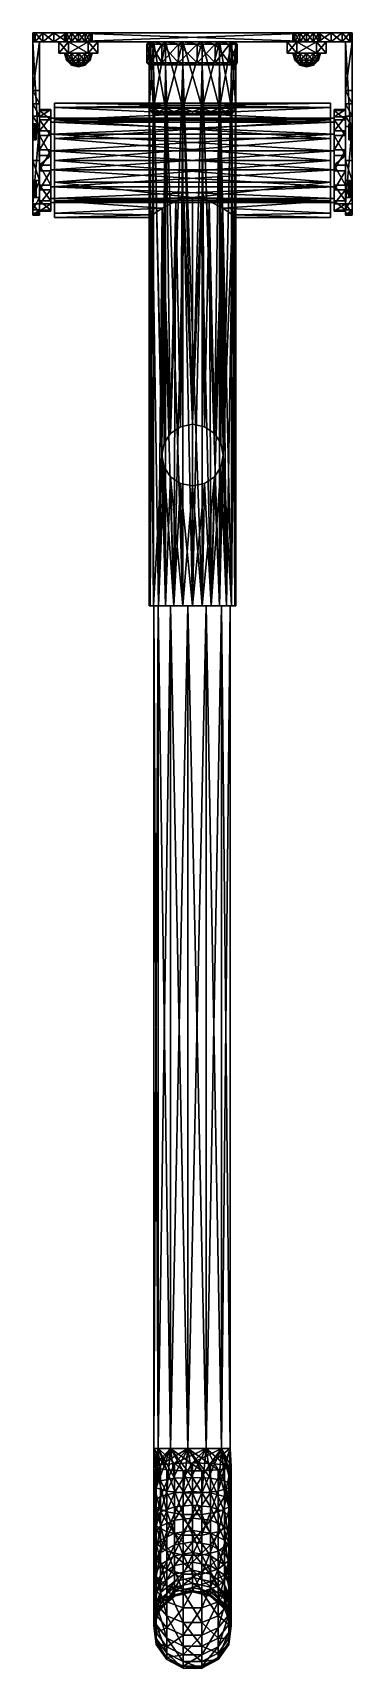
# Model space of a CAD drawing. Header units: millimetres. Extents: x -70 to 70, y -716 to 0.
import ezdxf

# ---------------------------------------------------------------- set-up
doc = ezdxf.new("R2010")
doc.units = ezdxf.units.MM
doc.layers.add('P01手すり', color=7, linetype='Continuous')

msp = doc.modelspace()

# ---------------------------------------------------------------- meshes
at = {"layer": 'P01手すり', "color": 9}
mesh = msp.add_polyface(dxfattribs=at)
corners = [(-70, 0, 83), (-56, 0, -125), (-70, 0, -167), (-68.86, 0, 88.74), (-56, 0, 75), (-65.61, 0, 93.61), (-55.2, 0, 78), (-60.74, 0, 96.86), (-60.74, 0, -180.86), (-53, 0, -130.2), (-55, 0, -182), (-65.61, 0, -177.61), (-68.86, 0, -172.74), (-55.2, 0, 72), (-55.2, 0, -128), (-53, 0, -119.8), (-55.2, 0, -122), (-55, 0, 98), (-55, -4, -182), (-60.74, -4, -180.86), (-68.86, -4, -172.74), (-65.61, -4, -177.61), (-70, -4, -167), (-70, -4, 83), (-68.86, -4, 88.74), (-60.74, -4, 96.86), (-65.61, -4, 93.61), (-55, -4, 98), (-55.2, -4, -128), (-56, -4, -125), (-55.2, -4, -122), (-53, -4, -119.8), (-55.2, -4, 72), (-56, -4, 75), (-53, 0, 69.8), (-55.2, -4, 78), (-53, -4, 80.2), (-70, -4, -66), (-70, -4, 24), (-67, -4, 24), (-67, -4, -66), (-44.8, -4, 72), (-50, -4, -119), (-50, -4, 69), (-53, -4, 69.8), (-44.8, -4, -122), (-53, -4, -130.2)]
mesh.append_faces([[corners[k] for k in face] for face in [(13, 16, 0, 13), (2, 9, 11, 2), (0, 37, 38, 0), (39, 32, 23, 39), (40, 45, 41, 40)]], dxfattribs={"vtx0": -1, "vtx1": -1, "vtx2": -1, "vtx3": -1, "color": 9})
mesh.append_faces([[corners[k] for k in face] for face in [(0, 1, 2, 0), (3, 4, 0, 3), (4, 5, 6, 4), (8, 9, 10, 8), (2, 37, 0, 2), (35, 26, 33, 35), (40, 41, 39, 40), (23, 33, 24, 23)]], dxfattribs={"vtx0": -1, "vtx1": -1, "vtx3": -1, "color": 9})
mesh.append_faces([[corners[k] for k in face] for face in [(0, 16, 1, 0), (6, 7, 17, 6), (46, 19, 18, 46)]], dxfattribs={"vtx0": -1, "vtx2": -1, "vtx3": -1, "color": 9})
mesh.append_faces([[corners[k] for k in face] for face in [(10, 19, 8, 10), (20, 11, 21, 20), (11, 20, 12, 11), (22, 12, 20, 22), (21, 8, 19, 21), (0, 24, 3, 0), (25, 5, 26, 25), (5, 25, 7, 5), (27, 7, 25, 27), (26, 3, 24, 26), (0, 38, 23, 0)]], dxfattribs={"vtx0": -1, "vtx3": -1, "color": 9})
mesh.append_faces([[corners[k] for k in face] for face in [(3, 5, 4, 3), (5, 7, 6, 5), (8, 11, 9, 8), (4, 13, 0, 4), (1, 14, 2, 1), (14, 9, 2, 14), (15, 16, 13, 15), (25, 26, 35, 25), (26, 24, 33, 26), (30, 31, 40, 30), (31, 42, 40, 31), (35, 36, 27, 35), (43, 44, 39, 43), (44, 32, 39, 44), (32, 33, 23, 32)]], dxfattribs={"vtx1": -1, "vtx2": -1, "vtx3": -1, "color": 9})
mesh.append_faces([[corners[k] for k in face] for face in [(12, 2, 11, 12), (18, 19, 10, 18), (2, 12, 22, 2), (11, 8, 21, 11), (23, 24, 0, 23), (17, 7, 27, 17), (5, 3, 26, 5), (28, 14, 29, 28), (14, 28, 9, 14), (30, 16, 31, 30), (16, 30, 1, 16), (29, 1, 30, 29), (32, 13, 33, 32), (13, 32, 34, 13), (35, 6, 36, 35), (6, 35, 4, 6), (33, 4, 35, 33), (38, 39, 23, 38)]], dxfattribs={"vtx1": -1, "vtx3": -1, "color": 9})
mesh.append_faces([[corners[k] for k in face] for face in [(14, 1, 29, 14), (13, 4, 33, 13), (2, 22, 37, 2)]], dxfattribs={"vtx2": -1, "vtx3": -1, "color": 9})
mesh = msp.add_polyface(dxfattribs=at)
corners = [(-53, 0, 69.8), (-53, 0, -119.8), (-55.2, 0, 72), (-50, 0, -119), (-47, 0, 80.2), (-55, 0, 98), (-44.8, 0, 78), (-50, 0, 81), (-53, 0, 80.2), (-55.2, 0, 78), (-53, 0, -130.2), (-50, 0, -131), (-55, 0, -182), (-47, 0, -130.2), (-44.8, 0, -128), (-47, 0, -119.8), (-50, 0, 69), (-50, -4, -131), (-53, -4, -130.2), (-50, -4, -119), (-47, -4, -119.8), (-55.2, 0, -122), (-53, -4, -119.8), (-55.2, -4, -128), (-50, -4, 69), (-53, -4, 69.8), (-47, 0, 69.8), (-50, -4, 81), (-47, -4, 80.2), (-53, -4, 80.2), (-55.2, -4, 72), (-67, -4, -66), (-44.8, -4, -122), (-47, -4, -130.2), (-55, -4, -182), (-44.8, -4, -128), (-55, -4, 98), (-44.8, -4, 78), (-44.8, -4, 72), (-47, -4, 69.8), (-67, -4, 24), (-54.25, -4, 82.36), (-41.5, -4, 75), (-58.5, -4, 75), (-45.75, -4, 82.36), (-45.75, -4, 67.64), (-54.25, -4, 67.64), (-54.25, -9, 82.36), (-50, -9, 81), (-45.75, -9, 82.36), (-45.75, -9, 67.64), (-50, -9, 69), (-54.25, -9, 67.64), (-53, -9, 69.8), (-55.2, -9, 72), (-53, -9, 80.2), (-54.25, -4, -117.64), (-41.5, -4, -125), (-58.5, -4, -125), (-45.75, -4, -117.64), (-45.75, -4, -132.36), (-54.25, -4, -132.36), (-54.25, -9, -117.64), (-50, -9, -119), (-45.75, -9, -117.64), (-45.75, -9, -132.36), (-50, -9, -131), (-54.25, -9, -132.36), (-53, -9, -130.2), (-55.2, -9, -128), (-53, -9, -119.8), (-52.6, -12, -120.5), (-52.6, -12, -129.5), (-50, -12, -130.2), (-50, -12, -119.8), (-47, -9, -119.8)]
mesh.append_faces([[corners[k] for k in face] for face in [(0, 1, 2, 0), (1, 0, 3, 1), (4, 5, 6, 4), (16, 3, 0, 16), (33, 34, 35, 33), (41, 42, 43, 41), (47, 48, 49, 47), (50, 51, 52, 50), (56, 57, 58, 56), (62, 63, 64, 62), (65, 66, 67, 65)]], dxfattribs={"vtx0": -1, "vtx1": -1, "vtx3": -1, "color": 9})
mesh.append_faces([[corners[k] for k in face] for face in [(4, 7, 5, 4), (7, 8, 5, 7), (8, 9, 5, 8), (10, 11, 12, 10), (11, 13, 12, 11), (13, 14, 12, 13), (15, 3, 16, 15), (19, 20, 31, 19), (20, 32, 31, 20), (33, 17, 34, 33), (17, 18, 34, 17), (29, 27, 36, 29), (27, 28, 36, 27), (28, 37, 36, 28), (38, 39, 40, 38), (39, 24, 40, 39), (51, 53, 52, 51), (53, 54, 52, 53), (55, 48, 47, 55), (66, 68, 67, 66), (68, 69, 67, 68), (70, 63, 62, 70)]], dxfattribs={"vtx1": -1, "vtx2": -1, "vtx3": -1, "color": 9})
mesh.append_faces([[corners[k] for k in face] for face in [(17, 11, 18, 17), (11, 17, 13, 11), (19, 3, 20, 19), (3, 19, 1, 3), (22, 1, 19, 22), (18, 10, 23, 18), (24, 16, 25, 24), (16, 24, 26, 16), (27, 7, 28, 27), (7, 27, 8, 7), (29, 8, 27, 29), (25, 0, 30, 25), (47, 49, 41, 47), (62, 64, 56, 62), (70, 71, 63, 70), (68, 72, 69, 68), (66, 73, 68, 66), (63, 74, 75, 63)]], dxfattribs={"vtx1": -1, "vtx3": -1, "color": 9})
mesh.append_faces([[corners[k] for k in face] for face in [(21, 1, 22, 21), (3, 15, 20, 3), (11, 10, 18, 11), (9, 8, 29, 9), (7, 4, 28, 7), (16, 0, 25, 16), (41, 44, 42, 41), (45, 46, 43, 45), (52, 46, 45, 52), (56, 59, 57, 56), (60, 61, 58, 60), (67, 61, 60, 67)]], dxfattribs={"vtx2": -1, "vtx3": -1, "color": 9})
mesh = msp.add_polyface(dxfattribs=at)
corners = [(-55, 0, -182), (44.8, 0, -128), (55, 0, -182), (-44, 0, 75), (44, 0, 75), (-44.8, 0, 72), (-44.8, 0, 78), (-55, 0, 98), (44.8, 0, 78), (-44.8, 0, -128), (-44, 0, -125), (-44.8, 0, -122), (44, 0, -125), (44.8, 0, -122), (-55, -4, -182), (-55, -4, 98), (55, -4, 98), (-44.8, -4, -128), (-44.8, -4, -122), (-44, -4, -125), (-44.8, -4, 72), (-44.8, -4, 78), (-44, -4, 75), (44.8, -4, 78), (44, -4, -125), (44, -4, 75), (44.8, -4, -128), (44.8, -4, 72), (-62, -39.23, 7.92), (62, -39.23, 7.92), (-62, -37.4, -0.1), (-62, -39.23, -8.13), (62, -39.23, -8.13), (-62, -44.36, -14.57), (-62, -44.36, 14.36), (62, -44.36, 14.36), (62, -37.4, -0.1), (-41.5, -9, 75), (-44.8, -9, 72), (-45.75, -9, 67.64), (-45.75, -9, 82.36), (-44.8, -9, 78), (-44, -9, 75), (-45.75, -4, 82.36), (-41.5, -4, 75), (-45.75, -4, 67.64), (-44.8, -12, 75), (-41.5, -9, -125), (-44.8, -9, -128), (-45.75, -9, -132.36), (-45.75, -9, -117.64), (-44.8, -9, -122), (-44, -9, -125), (-45.75, -4, -117.64), (-41.5, -4, -125), (-45.75, -4, -132.36), (-44.8, -12, -125), (-45.5, -12, -122.4), (-19, -14, -160), (-17.12, -14, -151.76), (-17.12, -14, -168.24), (-11.85, -14, -145.15), (-11.85, -14, -174.85), (-4.23, -14, -141.48), (4.23, -14, -178.52), (-4.23, -14, -178.52), (11.85, -14, -174.85), (4.23, -14, -141.48), (-60.5, -32.8, -9.67), (60.5, -32.8, -9.67), (-60.5, -38.22, -17.78), (-60.5, -38.22, 17.57), (60.5, -38.22, 17.57), (-60.5, -32.8, 9.46), (-60.5, -30.9, -0.1), (60.5, -32.8, 9.46), (-60.5, -46.33, 22.99), (60.5, -46.33, 22.99), (-60.5, -46.33, -23.2), (60.5, -38.22, -17.78), (60.5, -30.9, -0.1)]
mesh.append_faces([[corners[k] for k in face] for face in [(7, 8, 6, 7), (0, 9, 1, 0), (11, 5, 13, 11), (26, 17, 14, 26), (15, 21, 23, 15), (27, 20, 18, 27)]], dxfattribs={"vtx0": -1, "vtx1": -1, "vtx2": -1, "vtx3": -1, "color": 9})
mesh.append_faces([[corners[k] for k in face] for face in [(0, 1, 2, 0), (3, 4, 5, 3), (10, 1, 9, 10), (15, 23, 16, 15), (19, 24, 18, 19), (37, 38, 39, 37), (40, 41, 37, 40), (47, 48, 49, 47), (50, 51, 47, 50), (60, 61, 62, 60), (67, 62, 63, 67)]], dxfattribs={"vtx0": -1, "vtx1": -1, "vtx3": -1, "color": 9})
mesh.append_faces([[corners[k] for k in face] for face in [(3, 6, 4, 3), (10, 11, 12, 10), (21, 22, 25, 21), (22, 20, 25, 22), (19, 17, 26, 19), (41, 42, 37, 41), (42, 38, 37, 42), (51, 52, 47, 51), (52, 48, 47, 52), (59, 61, 60, 59), (61, 63, 62, 61), (65, 62, 67, 65)]], dxfattribs={"vtx1": -1, "vtx2": -1, "vtx3": -1, "color": 9})
mesh.append_faces([[corners[k] for k in face] for face in [(0, 2, 14, 0), (9, 17, 10, 9), (18, 11, 19, 18), (19, 10, 17, 19), (5, 20, 3, 5), (21, 6, 22, 21), (22, 3, 20, 22), (28, 29, 30, 28), (31, 32, 33, 31), (34, 35, 28, 34), (30, 36, 31, 30), (40, 37, 43, 40), (37, 39, 44, 37), (42, 46, 38, 42), (50, 47, 53, 50), (47, 49, 54, 47), (52, 56, 48, 52), (56, 52, 57, 56), (51, 57, 52, 51), (58, 59, 60, 58), (64, 65, 66, 64), (68, 69, 70, 68), (71, 72, 73, 71)]], dxfattribs={"vtx1": -1, "vtx3": -1, "color": 9})
mesh.append_faces([[corners[k] for k in face] for face in [(7, 15, 16, 7), (11, 10, 19, 11), (6, 3, 22, 6), (37, 44, 43, 37), (39, 45, 44, 39), (47, 54, 53, 47), (49, 55, 54, 49), (74, 73, 75, 74), (71, 76, 77, 71), (78, 70, 79, 78), (68, 74, 80, 68)]], dxfattribs={"vtx2": -1, "vtx3": -1, "color": 9})
mesh = msp.add_polyface(dxfattribs=at)
corners = [(55, 0, 98), (44.8, 0, 78), (-55, 0, 98), (44, 0, 75), (44.8, 0, 72), (-44.8, 0, 72), (44.8, 0, -128), (-44, 0, -125), (44, 0, -125), (-44.8, 0, -122), (44.8, 0, -122), (-44.8, 0, 78), (55, 0, -182), (55, -4, -182), (-55, -4, -182), (55, -4, 98), (44.8, -4, -128), (44, -4, -125), (47, 0, -130.2), (44.8, -4, -122), (47, -4, -119.8), (44.8, -4, 72), (44, -4, 75), (44.8, -4, 78), (-44, -4, -125), (-44.8, -4, -122), (-44.8, -4, 78), (-44.8, -4, 72), (62, -39.23, 7.92), (-62, -39.23, 7.92), (62, -44.36, 14.36), (62, -39.23, -8.13), (-62, -39.23, -8.13), (62, -37.4, -0.1), (62, -44.36, -14.57), (-62, -44.36, -14.57), (-62, -37.4, -0.1), (41.5, -9, 75), (44.8, -9, 78), (45.75, -9, 82.36), (45.75, -9, 67.64), (44.8, -9, 72), (44, -9, 75), (45.75, -4, 67.64), (41.5, -4, 75), (45.75, -4, 82.36), (44.8, -12, 75), (45.5, -12, 72.4), (45.5, -12, 77.6), (41.5, -9, -125), (44.8, -9, -122), (45.75, -9, -117.64), (45.75, -9, -132.36), (44.8, -9, -128), (44, -9, -125), (45.75, -4, -132.36), (41.5, -4, -125), (45.75, -4, -117.64), (44.8, -12, -125), (45.5, -12, -127.6), (45.5, -12, -122.4), (11.85, -14, -145.15), (11.85, -14, -174.85), (4.23, -14, -141.48), (17.12, -14, -168.24), (19, -14, -160), (17.12, -14, -151.76), (-4.23, -14, -178.52), (60.5, -32.8, -9.67), (-60.5, -32.8, -9.67), (60.5, -30.9, -0.1), (60.5, -38.22, 17.57), (-60.5, -38.22, 17.57), (60.5, -46.33, 22.99), (-60.5, -30.9, -0.1), (60.5, -32.8, 9.46), (-60.5, -32.8, 9.46), (60.5, -38.22, -17.78), (-60.5, -38.22, -17.78)]
mesh.append_faces([[corners[k] for k in face] for face in [(4, 10, 5, 4), (21, 25, 19, 21), (62, 67, 63, 62)]], dxfattribs={"vtx0": -1, "vtx1": -1, "vtx2": -1, "vtx3": -1, "color": 9})
mesh.append_faces([[corners[k] for k in face] for face in [(0, 1, 2, 0), (6, 7, 8, 6), (8, 9, 10, 8), (3, 11, 1, 3), (13, 16, 14, 13), (17, 24, 16, 17), (23, 26, 22, 23), (22, 27, 21, 22), (37, 38, 39, 37), (40, 41, 37, 40), (49, 50, 51, 49), (52, 53, 49, 52), (61, 62, 63, 61), (62, 61, 64, 62), (66, 64, 61, 66)]], dxfattribs={"vtx0": -1, "vtx1": -1, "vtx3": -1, "color": 9})
mesh.append_faces([[corners[k] for k in face] for face in [(3, 4, 5, 3), (17, 19, 25, 17), (41, 42, 37, 41), (42, 38, 37, 42), (53, 54, 49, 53), (54, 50, 49, 54)]], dxfattribs={"vtx1": -1, "vtx2": -1, "vtx3": -1, "color": 9})
mesh.append_faces([[corners[k] for k in face] for face in [(0, 2, 15, 0), (16, 6, 17, 16), (6, 16, 18, 6), (19, 10, 20, 19), (10, 19, 8, 10), (17, 8, 19, 17), (21, 4, 22, 21), (1, 23, 3, 1), (22, 3, 23, 22), (28, 29, 30, 28), (31, 32, 33, 31), (40, 37, 43, 40), (37, 39, 44, 37), (42, 46, 38, 42), (46, 42, 47, 46), (41, 47, 42, 41), (52, 49, 55, 52), (49, 51, 56, 49), (54, 58, 50, 54), (58, 54, 59, 58), (53, 59, 54, 53), (65, 64, 66, 65), (68, 69, 70, 68), (71, 72, 73, 71), (70, 74, 75, 70), (75, 76, 71, 75), (77, 78, 68, 77)]], dxfattribs={"vtx1": -1, "vtx3": -1, "color": 9})
mesh.append_faces([[corners[k] for k in face] for face in [(12, 13, 14, 12), (6, 8, 17, 6), (4, 3, 22, 4), (31, 34, 35, 31), (28, 33, 36, 28), (37, 44, 43, 37), (39, 45, 44, 39), (46, 48, 38, 46), (49, 56, 55, 49), (51, 57, 56, 51), (58, 60, 50, 58)]], dxfattribs={"vtx2": -1, "vtx3": -1, "color": 9})
mesh = msp.add_polyface(dxfattribs=at)
corners = [(-47, 0, 69.8), (-47, 0, -119.8), (-50, 0, 69), (-44.8, 0, -122), (-44.8, 0, 72), (-44.8, -4, -128), (-44.8, 0, -128), (-47, -4, -130.2), (-44.8, -4, -122), (-47, -4, -119.8), (-47, 0, -130.2), (-50, -4, -131), (-44.8, -4, 72), (-47, -4, 69.8), (-44.8, 0, 78), (-44.8, -4, 78), (-47, 0, 80.2), (-47, -4, 80.2), (-50, -4, 69), (-41.5, -4, 75), (-45.75, -4, 67.64), (-58.5, -4, 75), (-50, -9, 81), (-47, -9, 80.2), (-45.75, -9, 82.36), (-44.8, -9, 78), (-44.8, -9, 72), (-47, -9, 69.8), (-45.75, -9, 67.64), (-50, -9, 69), (-45.75, -4, 82.36), (-54.25, -4, 82.36), (-54.25, -9, 67.64), (-47.4, -12, 70.5), (-45.5, -12, 72.4), (-47.4, -14.2, 73.5), (-48.5, -14.2, 72.4), (-44.8, -12, 75), (-44, -9, 75), (-45.5, -12, 77.6), (-47.4, -14.2, 76.5), (-47, -14.2, 75), (-47.4, -12, 79.5), (-50, -12, 80.2), (-48.5, -14.2, 77.6), (-50, -15, 75), (-41.5, -4, -125), (-45.75, -4, -132.36), (-58.5, -4, -125), (-50, -9, -119), (-47, -9, -119.8), (-45.75, -9, -117.64), (-44.8, -9, -122), (-44.8, -9, -128), (-47, -9, -130.2), (-45.75, -9, -132.36), (-50, -9, -131), (-45.75, -4, -117.64), (-54.25, -4, -117.64), (-54.25, -9, -132.36), (-47.4, -12, -129.5), (-45.5, -12, -127.6), (-47.4, -14.2, -126.5), (-48.5, -14.2, -127.6), (-44.8, -12, -125), (-45.5, -12, -122.4), (-47.4, -14.2, -123.5), (-47, -14.2, -125), (-47.4, -12, -120.5), (-50, -12, -119.8), (-50, -14.2, -122), (-48.5, -14.2, -122.4), (-50, -15, -125)]
mesh.append_faces([[corners[k] for k in face] for face in [(0, 1, 2, 0), (1, 0, 3, 1)]], dxfattribs={"vtx0": -1, "vtx1": -1, "vtx3": -1, "color": 9})
mesh.append_faces([[corners[k] for k in face] for face in [(33, 35, 36, 33), (37, 40, 41, 37), (60, 62, 63, 60), (64, 66, 67, 64), (68, 70, 71, 68)]], dxfattribs={"vtx0": -1, "vtx3": -1, "color": 9})
mesh.append_faces([[corners[k] for k in face] for face in [(0, 4, 3, 0), (19, 20, 21, 19), (22, 23, 24, 22), (23, 25, 24, 23), (26, 27, 28, 26), (27, 29, 28, 27), (46, 47, 48, 46), (49, 50, 51, 49), (50, 52, 51, 50), (53, 54, 55, 53), (54, 56, 55, 54)]], dxfattribs={"vtx1": -1, "vtx2": -1, "vtx3": -1, "color": 9})
mesh.append_faces([[corners[k] for k in face] for face in [(5, 6, 7, 5), (3, 8, 1, 3), (9, 1, 8, 9), (7, 10, 11, 7), (12, 4, 13, 12), (14, 15, 16, 14), (17, 16, 15, 17), (13, 0, 18, 13), (28, 32, 20, 28), (27, 33, 29, 27), (33, 27, 34, 33), (37, 38, 39, 37), (37, 41, 34, 37), (23, 42, 25, 23), (42, 23, 43, 42), (42, 44, 39, 42), (26, 34, 27, 26), (25, 39, 38, 25), (55, 59, 47, 55), (54, 60, 56, 54), (60, 54, 61, 60), (64, 67, 61, 64), (50, 68, 52, 50), (68, 50, 69, 68), (68, 71, 65, 68), (53, 61, 54, 53)]], dxfattribs={"vtx1": -1, "vtx3": -1, "color": 9})
mesh.append_faces([[corners[k] for k in face] for face in [(6, 10, 7, 6), (4, 0, 13, 4), (24, 30, 31, 24), (33, 34, 35, 33), (37, 39, 40, 37), (37, 34, 26, 37), (42, 39, 25, 42), (44, 40, 39, 44), (41, 35, 34, 41), (51, 57, 58, 51), (60, 61, 62, 60), (64, 65, 66, 64), (64, 61, 53, 64), (68, 65, 52, 68), (71, 66, 65, 71), (67, 62, 61, 67)]], dxfattribs={"vtx2": -1, "vtx3": -1, "color": 9})
mesh.append_faces([[corners[k] for k in face] for face in [(40, 45, 41, 40), (66, 72, 67, 66), (62, 72, 63, 62)]], dxfattribs={"vtx3": -1, "color": 9})
mesh = msp.add_polyface(dxfattribs=at)
corners = [(47, 0, 69.8), (47, 0, -119.8), (44.8, 0, 72), (50, 0, -119), (44.8, 0, -128), (47, 0, -130.2), (55, 0, -182), (44.8, 0, -122), (47, -4, -119.8), (50, -4, -119), (47, -4, -130.2), (44.8, -4, -128), (44.8, -4, 72), (44.8, -4, 78), (44.8, 0, 78), (47, -4, 80.2), (47, 0, 80.2), (50, -4, 81), (47, -4, 69.8), (55, -4, 98), (45.75, -4, 82.36), (58.5, -4, 75), (41.5, -4, 75), (50, -9, 69), (47, -9, 69.8), (45.75, -9, 67.64), (44.8, -9, 72), (44.8, -9, 78), (47, -9, 80.2), (45.75, -9, 82.36), (50, -9, 81), (54.25, -9, 82.36), (45.75, -4, 67.64), (54.25, -4, 67.64), (47.4, -12, 79.5), (45.5, -12, 77.6), (47.4, -14.2, 76.5), (48.5, -14.2, 77.6), (50, -12, 80.2), (44.8, -12, 75), (45.5, -12, 72.4), (47.4, -14.2, 73.5), (47, -14.2, 75), (47.4, -12, 70.5), (50, -12, 69.8), (50, -14.2, 72), (48.5, -14.2, 72.4), (50, -15, 75), (45.75, -4, -117.64), (58.5, -4, -125), (41.5, -4, -125), (50, -9, -131), (47, -9, -130.2), (45.75, -9, -132.36), (44.8, -9, -128), (44.8, -9, -122), (47, -9, -119.8), (45.75, -9, -117.64), (50, -9, -119), (54.25, -9, -117.64), (45.75, -4, -132.36), (54.25, -4, -132.36), (47.4, -12, -120.5), (45.5, -12, -122.4), (47.4, -14.2, -123.5), (48.5, -14.2, -122.4), (50, -12, -119.8), (44.8, -12, -125), (45.5, -12, -127.6), (47.4, -14.2, -126.5), (47, -14.2, -125), (47.4, -12, -129.5), (50, -12, -130.2), (50, -14.2, -128), (48.5, -14.2, -127.6), (50, -15, -125)]
mesh.append_faces([[corners[k] for k in face] for face in [(0, 1, 2, 0), (1, 0, 3, 1), (20, 21, 22, 20), (48, 49, 50, 48)]], dxfattribs={"vtx0": -1, "vtx1": -1, "vtx3": -1, "color": 9})
mesh.append_faces([[corners[k] for k in face] for face in [(34, 36, 37, 34), (39, 41, 42, 39), (43, 45, 46, 43), (62, 64, 65, 62), (67, 69, 70, 67), (71, 73, 74, 71)]], dxfattribs={"vtx0": -1, "vtx3": -1, "color": 9})
mesh.append_faces([[corners[k] for k in face] for face in [(4, 5, 6, 4), (1, 7, 2, 1), (13, 15, 19, 13), (23, 24, 25, 23), (24, 26, 25, 24), (27, 28, 29, 27), (28, 30, 29, 28), (51, 52, 53, 51), (52, 54, 53, 52), (55, 56, 57, 55), (56, 58, 57, 56)]], dxfattribs={"vtx1": -1, "vtx2": -1, "vtx3": -1, "color": 9})
mesh.append_faces([[corners[k] for k in face] for face in [(8, 1, 9, 8), (10, 5, 11, 10), (2, 12, 0, 2), (13, 14, 15, 13), (15, 16, 17, 15), (18, 0, 12, 18), (29, 31, 20, 29), (28, 34, 30, 28), (34, 28, 35, 34), (34, 37, 38, 34), (39, 42, 35, 39), (24, 43, 26, 24), (43, 24, 44, 43), (43, 46, 40, 43), (27, 35, 28, 27), (57, 59, 48, 57), (56, 62, 58, 56), (62, 56, 63, 62), (62, 65, 66, 62), (67, 70, 63, 67), (52, 71, 54, 52), (71, 52, 72, 71), (71, 74, 68, 71), (55, 63, 56, 55)]], dxfattribs={"vtx1": -1, "vtx3": -1, "color": 9})
mesh.append_faces([[corners[k] for k in face] for face in [(7, 1, 8, 7), (14, 16, 15, 14), (25, 32, 33, 25), (34, 35, 36, 34), (39, 40, 41, 39), (43, 40, 26, 43), (42, 36, 35, 42), (46, 41, 40, 46), (53, 60, 61, 53), (62, 63, 64, 62), (67, 68, 69, 67), (71, 68, 54, 71), (70, 64, 63, 70), (74, 69, 68, 74)]], dxfattribs={"vtx2": -1, "vtx3": -1, "color": 9})
mesh.append_faces([[corners[k] for k in face] for face in [(42, 47, 36, 42), (41, 47, 42, 41), (70, 75, 64, 70), (69, 75, 70, 69)]], dxfattribs={"vtx3": -1, "color": 9})
mesh = msp.add_polyface(dxfattribs=at)
corners = [(53, 0, 69.8), (53, 0, -119.8), (50, 0, 69), (55.2, 0, -122), (53, 0, 80.2), (50, 0, 81), (55, 0, 98), (47, 0, 80.2), (44.8, 0, 78), (47, 0, -130.2), (50, 0, -131), (55, 0, -182), (53, 0, -130.2), (50, 0, -119), (47, 0, 69.8), (55.2, 0, 72), (50, -4, -131), (47, -4, -130.2), (50, -4, -119), (53, -4, -119.8), (47, 0, -119.8), (55.2, -4, -122), (55.2, 0, -128), (53, -4, -130.2), (50, -4, 69), (47, -4, 69.8), (50, -4, 81), (53, -4, 80.2), (55.2, -4, 78), (53, -4, 69.8), (47, -4, -119.8), (67, -4, -66), (44.8, -4, -122), (55, -4, -182), (44.8, -4, -128), (47, -4, 80.2), (55, -4, 98), (67, -4, 24), (44.8, -4, 72), (45.75, -4, 82.36), (54.25, -4, 82.36), (58.5, -4, 75), (54.25, -4, 67.64), (41.5, -4, 75), (45.75, -4, 67.64), (45.75, -9, 82.36), (50, -9, 81), (54.25, -9, 82.36), (54.25, -9, 67.64), (50, -9, 69), (45.75, -9, 67.64), (53, -9, 80.2), (55.2, -9, 78), (55.2, -9, 72), (53, -9, 69.8), (45.75, -4, -117.64), (54.25, -4, -117.64), (58.5, -4, -125), (54.25, -4, -132.36), (41.5, -4, -125), (45.75, -4, -132.36), (45.75, -9, -117.64), (50, -9, -119), (54.25, -9, -117.64), (54.25, -9, -132.36), (50, -9, -131), (45.75, -9, -132.36), (53, -9, -119.8), (55.2, -9, -122), (55.2, -9, -128), (53, -9, -130.2), (52.6, -12, -120.5), (50, -12, -130.2), (47, -9, -130.2), (50, -12, -119.8)]
mesh.append_faces([[corners[k] for k in face] for face in [(0, 1, 2, 0), (1, 0, 3, 1), (2, 13, 14, 2), (30, 31, 32, 30), (38, 37, 25, 38), (45, 46, 47, 45), (48, 49, 50, 48), (61, 62, 63, 61), (64, 65, 66, 64)]], dxfattribs={"vtx0": -1, "vtx1": -1, "vtx3": -1, "color": 9})
mesh.append_faces([[corners[k] for k in face] for face in [(4, 5, 6, 4), (5, 7, 6, 5), (7, 8, 6, 7), (9, 10, 11, 9), (10, 12, 11, 10), (1, 13, 2, 1), (0, 15, 3, 0), (30, 18, 31, 30), (23, 16, 33, 23), (16, 17, 33, 16), (17, 34, 33, 17), (35, 26, 36, 35), (26, 27, 36, 26), (27, 28, 36, 27), (24, 25, 37, 24), (41, 42, 43, 41), (46, 51, 47, 46), (51, 52, 47, 51), (53, 54, 48, 53), (54, 49, 48, 54), (57, 58, 59, 57), (62, 67, 63, 62), (67, 68, 63, 67), (69, 70, 64, 69), (70, 65, 64, 70)]], dxfattribs={"vtx1": -1, "vtx2": -1, "vtx3": -1, "color": 9})
mesh.append_faces([[corners[k] for k in face] for face in [(16, 10, 17, 16), (10, 16, 12, 10), (18, 13, 19, 18), (13, 18, 20, 13), (19, 1, 21, 19), (23, 12, 16, 23), (24, 2, 25, 24), (2, 24, 0, 2), (26, 5, 27, 26), (5, 26, 7, 5), (27, 4, 28, 27), (29, 0, 24, 29), (48, 50, 42, 48), (64, 66, 58, 64), (67, 71, 68, 67), (65, 72, 73, 65), (62, 74, 67, 62)]], dxfattribs={"vtx1": -1, "vtx3": -1, "color": 9})
mesh.append_faces([[corners[k] for k in face] for face in [(13, 1, 19, 13), (22, 12, 23, 22), (10, 9, 17, 10), (5, 4, 27, 5), (15, 0, 29, 15), (2, 14, 25, 2), (39, 40, 41, 39), (42, 44, 43, 42), (47, 40, 39, 47), (55, 56, 57, 55), (58, 60, 59, 58), (63, 56, 55, 63)]], dxfattribs={"vtx2": -1, "vtx3": -1, "color": 9})
mesh = msp.add_polyface(dxfattribs=at)
corners = [(70, -4, -167), (70, 0, -167), (70, -4, -66), (70, -4, 83), (70, -4, 24), (70, 0, 83), (60.74, 0, 96.86), (55.2, 0, 78), (55, 0, 98), (65.61, 0, 93.61), (56, 0, 75), (68.86, 0, 88.74), (56, 0, -125), (68.86, 0, -172.74), (65.61, 0, -177.61), (53, 0, -130.2), (55.2, 0, -128), (60.74, 0, -180.86), (55.2, 0, 72), (53, 0, 80.2), (55.2, 0, -122), (55, 0, -182), (68.86, -4, -172.74), (60.74, -4, -180.86), (65.61, -4, -177.61), (55, -4, -182), (55, -4, 98), (60.74, -4, 96.86), (68.86, -4, 88.74), (65.61, -4, 93.61), (55.2, -4, -128), (53, -4, -130.2), (55.2, -4, -122), (56, -4, -125), (53, 0, -119.8), (55.2, -4, 72), (53, -4, 69.8), (55.2, -4, 78), (56, -4, 75), (50, -4, -119), (53, -4, -119.8), (67, -4, -66), (67, -4, 24), (50, -4, 69), (44.8, -4, 72), (44.8, -4, -122)]
mesh.append_faces([[corners[k] for k in face] for face in [(5, 4, 2, 5), (1, 14, 15, 1), (20, 18, 5, 20), (3, 35, 42, 3), (41, 44, 45, 41), (0, 31, 24, 0)]], dxfattribs={"vtx0": -1, "vtx1": -1, "vtx2": -1, "vtx3": -1, "color": 9})
mesh.append_faces([[corners[k] for k in face] for face in [(6, 7, 8, 6), (7, 9, 10, 7), (1, 12, 5, 1), (10, 5, 18, 10), (21, 15, 17, 21), (5, 10, 11, 5), (38, 29, 37, 38), (41, 32, 2, 41), (26, 37, 27, 26)]], dxfattribs={"vtx0": -1, "vtx1": -1, "vtx3": -1, "color": 9})
mesh.append_faces([[corners[k] for k in face] for face in [(1, 15, 16, 1), (1, 16, 12, 1)]], dxfattribs={"vtx0": -1, "vtx2": -1, "vtx3": -1, "color": 9})
mesh.append_faces([[corners[k] for k in face] for face in [(1, 22, 13, 1), (23, 14, 24, 23), (14, 23, 17, 14), (25, 17, 23, 25), (24, 13, 22, 24), (8, 27, 6, 8), (28, 9, 29, 28), (9, 28, 11, 9), (3, 11, 28, 3), (29, 6, 27, 29)]], dxfattribs={"vtx0": -1, "vtx3": -1, "color": 9})
mesh.append_faces([[corners[k] for k in face] for face in [(1, 5, 2, 1), (6, 9, 7, 6), (9, 11, 10, 9), (14, 17, 15, 14), (7, 19, 8, 7), (12, 20, 5, 12), (28, 29, 38, 28), (29, 27, 37, 29), (39, 40, 41, 39), (40, 32, 41, 40), (33, 30, 0, 33), (30, 31, 0, 30), (38, 35, 3, 38), (35, 36, 42, 35), (36, 43, 42, 36)]], dxfattribs={"vtx1": -1, "vtx2": -1, "vtx3": -1, "color": 9})
mesh.append_faces([[corners[k] for k in face] for face in [(0, 1, 2, 0), (3, 4, 5, 3), (13, 14, 1, 13), (0, 22, 1, 0), (21, 17, 25, 21), (14, 13, 24, 14), (26, 27, 8, 26), (5, 11, 3, 5), (9, 6, 29, 9), (30, 16, 31, 30), (16, 30, 12, 16), (32, 20, 33, 32), (20, 32, 34, 20), (33, 12, 30, 33), (35, 18, 36, 35), (18, 35, 10, 18), (37, 7, 38, 37), (7, 37, 19, 7), (38, 10, 35, 38)]], dxfattribs={"vtx1": -1, "vtx3": -1, "color": 9})
mesh.append_faces([[corners[k] for k in face] for face in [(20, 12, 33, 20), (7, 10, 38, 7)]], dxfattribs={"vtx2": -1, "vtx3": -1, "color": 9})
mesh = msp.add_polyface(dxfattribs=at)
corners = [(-68.5, -43.4, 15.9), (-70, -43.4, 15.9), (-68.5, -41.65, 15.43), (-70, -43.4, 8.9), (-68.5, -43.4, 8.9), (-70, -41.65, 9.37), (-68.5, -41.65, 9.37), (-70, -41.65, 15.43), (-68.5, -40.37, 14.15), (-68.5, -40.37, 10.65), (-68.5, -43.4, -9.1), (-70, -43.4, -9.1), (-68.5, -41.65, -9.57), (-70, -43.4, -16.1), (-68.5, -43.4, -16.1), (-70, -41.65, -15.63), (-68.5, -41.65, -15.63), (-70, -41.65, -9.57), (-68.5, -40.37, -10.85), (-68.5, -40.37, -14.35), (-62, -33.65, 3.25), (-62, -68.77, 18.35), (-62, -34.13, -5.81), (-62, -36.78, 11.76), (-67, -45.07, -19.83), (-67, -38.16, -13.95), (-62, -45.07, -19.83), (-62, -38.16, -13.95), (-67, -41.01, -58.31), (-67, -55.9, 24), (-67, -51.36, 21.93), (-67, -4, 24), (-70, -45.15, -15.63), (-70, -41.01, -58.31), (-60.5, -46.33, 22.99), (-60.5, -38.22, 17.57), (-60.5, -38.22, -17.78), (-68.5, -43.4, 8.9), (-68.5, -41.65, 9.37), (-68.5, -45.15, 9.37), (-68.5, -39.9, 12.4), (-68.5, -46.9, 12.4), (-68.5, -40.37, 10.65), (-68.5, -41.65, 15.43), (-68.5, -45.15, 15.43), (-68.5, -40.37, 14.15), (-68.5, -43.4, 15.9), (-68.5, -46.43, 14.15), (-68.5, -46.43, 10.65), (-68.75, -41.65, 9.37), (-68.75, -43.4, 8.9), (-68.75, -41.65, 15.43), (-68.75, -40.37, 14.15), (-68.75, -43.4, 15.9), (-69.26, -43.4, 15.16), (-69.26, -43.4, 9.63), (-69.26, -40.63, 12.4), (-70, -43.4, 12.4), (-68.5, -43.4, -16.1), (-68.5, -41.65, -15.63), (-68.5, -45.15, -15.63), (-68.5, -39.9, -12.6), (-68.5, -46.9, -12.6), (-68.5, -40.37, -14.35), (-68.5, -41.65, -9.57), (-68.5, -45.15, -9.57), (-68.5, -40.37, -10.85), (-68.5, -43.4, -9.1), (-68.5, -46.43, -10.85), (-68.5, -46.43, -14.35), (-68.75, -41.65, -15.63), (-68.75, -43.4, -16.1), (-68.75, -41.65, -9.57), (-68.75, -43.4, -9.1), (-69.26, -43.4, -9.84), (-69.26, -43.4, -15.37), (-69.26, -40.63, -12.6), (-70, -43.4, -12.6), (-68.75, -40.37, -10.85)]
mesh.append_faces([[corners[k] for k in face] for face in [(4, 0, 6, 4), (6, 2, 9, 6), (14, 10, 16, 14), (16, 12, 19, 16), (20, 21, 22, 20), (24, 28, 25, 24), (29, 30, 31, 29), (11, 3, 17, 11), (5, 17, 3, 5), (40, 41, 42, 40), (43, 44, 45, 43), (45, 47, 40, 45), (42, 48, 38, 42), (56, 49, 57, 56), (61, 62, 63, 61), (64, 65, 66, 64), (66, 68, 61, 66), (63, 69, 59, 63), (76, 70, 77, 76)]], dxfattribs={"vtx0": -1, "vtx1": -1, "vtx3": -1, "color": 9})
mesh.append_faces([[corners[k] for k in face] for face in [(26, 25, 27, 26), (57, 49, 55, 57), (77, 70, 75, 77)]], dxfattribs={"vtx0": -1, "vtx3": -1, "color": 9})
mesh.append_faces([[corners[k] for k in face] for face in [(0, 2, 6, 0), (10, 12, 16, 10), (20, 23, 21, 20), (32, 13, 33, 32), (13, 15, 33, 13), (34, 35, 36, 34)]], dxfattribs={"vtx1": -1, "vtx2": -1, "vtx3": -1, "color": 9})
mesh.append_faces([[corners[k] for k in face] for face in [(0, 1, 2, 0), (3, 4, 5, 3), (6, 5, 4, 6), (2, 7, 8, 2), (10, 11, 12, 10), (13, 14, 15, 13), (16, 15, 14, 16), (12, 17, 18, 12), (24, 25, 26, 24), (37, 38, 39, 37), (49, 38, 50, 49), (38, 49, 42, 38), (51, 43, 52, 51), (43, 51, 46, 43), (53, 46, 51, 53), (58, 59, 60, 58), (70, 59, 71, 70), (59, 70, 63, 59), (64, 72, 67, 64), (73, 67, 72, 73)]], dxfattribs={"vtx1": -1, "vtx3": -1, "color": 9})
mesh.append_faces([[corners[k] for k in face] for face in [(1, 7, 2, 1), (11, 17, 12, 11), (43, 46, 44, 43), (38, 37, 50, 38), (56, 57, 54, 56), (54, 51, 52, 54), (64, 67, 65, 64), (59, 58, 71, 59), (76, 77, 74, 76), (74, 72, 78, 74)]], dxfattribs={"vtx2": -1, "vtx3": -1, "color": 9})
mesh.append_faces([[corners[k] for k in face] for face in [(53, 51, 54, 53), (50, 55, 49, 50), (73, 72, 74, 73), (71, 75, 70, 71)]], dxfattribs={"vtx3": -1, "color": 9})
mesh = msp.add_polyface(dxfattribs=at)
corners = [(-68.5, -40.37, 14.15), (-70, -40.37, 14.15), (-68.5, -39.9, 12.4), (-70, -41.65, 15.43), (-68.5, -40.37, 10.65), (-70, -40.37, 10.65), (-68.5, -41.65, 9.37), (-70, -39.9, 12.4), (-70, -41.65, 9.37), (-68.5, -41.65, 15.43), (-68.5, -40.37, -10.85), (-70, -40.37, -10.85), (-68.5, -39.9, -12.6), (-70, -41.65, -9.57), (-68.5, -40.37, -14.35), (-70, -40.37, -14.35), (-68.5, -41.65, -15.63), (-70, -39.9, -12.6), (-70, -41.65, -15.63), (-68.5, -41.65, -9.57), (-62, -33.65, 3.25), (-67, -36.78, 11.76), (-62, -36.78, 11.76), (-67, -33.65, 3.25), (-62, -38.16, -13.95), (-67, -34.13, -5.81), (-62, -34.13, -5.81), (-67, -38.16, -13.95), (-67, -43.02, 18.35), (-62, -43.02, 18.35), (-67, -51.36, 21.93), (-67, -4, 24), (-67, -36.62, -62.45), (-67, -31.2, -65.09), (-67, -41.01, -58.31), (-67, -25.25, -66), (-70, -36.62, -62.45), (-70, -41.01, -58.31), (-70, -31.2, -65.09), (-60.5, -32.8, 9.46), (-60.5, -32.8, -9.67), (-60.5, -38.22, 17.57), (-60.5, -38.22, -17.78), (-68.75, -39.9, 12.4), (-68.5, -39.9, 12.4), (-68.75, -40.37, 10.65), (-68.5, -40.37, 14.15), (-68.5, -41.65, 15.43), (-68.75, -40.37, 14.15), (-68.5, -40.37, 10.65), (-68.75, -41.65, 9.37), (-69.26, -40.63, 12.4), (-69.26, -43.4, 15.16), (-68.75, -39.9, -12.6), (-68.5, -39.9, -12.6), (-68.75, -40.37, -14.35), (-68.5, -40.37, -10.85), (-68.75, -41.65, -9.57), (-68.5, -41.65, -9.57), (-68.75, -40.37, -10.85), (-68.5, -40.37, -14.35), (-68.75, -41.65, -15.63), (-69.26, -40.63, -12.6), (-69.26, -43.4, -9.84)]
mesh.append_faces([[corners[k] for k in face] for face in [(34, 35, 27, 34)]], dxfattribs={"vtx0": -1, "vtx1": -1, "vtx2": -1, "vtx3": -1, "color": 9})
mesh.append_faces([[corners[k] for k in face] for face in [(0, 4, 9, 0), (10, 14, 19, 10), (5, 11, 8, 5), (11, 5, 17, 11), (17, 38, 15, 17), (39, 40, 41, 39), (42, 41, 40, 42), (51, 52, 48, 51), (62, 63, 59, 62)]], dxfattribs={"vtx0": -1, "vtx1": -1, "vtx3": -1, "color": 9})
mesh.append_faces([[corners[k] for k in face] for face in [(37, 18, 15, 37)]], dxfattribs={"vtx0": -1, "vtx2": -1, "vtx3": -1, "color": 9})
mesh.append_faces([[corners[k] for k in face] for face in [(20, 21, 22, 20), (21, 20, 23, 21), (24, 25, 26, 24), (25, 24, 27, 25), (22, 28, 29, 22), (34, 36, 32, 34), (32, 38, 33, 32)]], dxfattribs={"vtx0": -1, "vtx3": -1, "color": 9})
mesh.append_faces([[corners[k] for k in face] for face in [(30, 28, 31, 30), (11, 13, 8, 11), (38, 36, 15, 38), (36, 37, 15, 36), (5, 7, 17, 5)]], dxfattribs={"vtx1": -1, "vtx2": -1, "vtx3": -1, "color": 9})
mesh.append_faces([[corners[k] for k in face] for face in [(0, 1, 2, 0), (1, 0, 3, 1), (4, 5, 6, 4), (5, 4, 7, 5), (2, 7, 4, 2), (2, 4, 0, 2), (10, 11, 12, 10), (11, 10, 13, 11), (14, 15, 16, 14), (15, 14, 17, 15), (12, 17, 14, 12), (12, 14, 10, 12), (25, 23, 26, 25), (21, 28, 22, 21), (32, 33, 34, 32), (36, 38, 32, 36), (43, 44, 45, 43), (44, 43, 46, 44), (48, 46, 43, 48), (45, 49, 50, 45), (45, 50, 51, 45), (53, 54, 55, 53), (54, 53, 56, 54), (57, 58, 59, 57), (59, 56, 53, 59), (55, 60, 61, 55), (55, 61, 62, 55)]], dxfattribs={"vtx1": -1, "vtx3": -1, "color": 9})
mesh.append_faces([[corners[k] for k in face] for face in [(5, 8, 6, 5), (1, 7, 2, 1), (15, 18, 16, 15), (11, 17, 12, 11), (34, 37, 36, 34), (47, 46, 48, 47), (44, 49, 45, 44), (58, 56, 59, 58), (54, 60, 55, 54)]], dxfattribs={"vtx2": -1, "vtx3": -1, "color": 9})
mesh.append_faces([[corners[k] for k in face] for face in [(43, 51, 48, 43), (43, 45, 51, 43), (53, 62, 59, 53), (53, 55, 62, 53)]], dxfattribs={"vtx3": -1, "color": 9})
mesh = msp.add_polyface(dxfattribs=at)
corners = [(-62, -34.13, -5.81), (-67, -33.65, 3.25), (-62, -33.65, 3.25), (-70, -4, -66), (-67, -4, -66), (-70, -25.25, -66), (-67, -25.25, -66), (-67, -43.02, 18.35), (-67, -36.78, 11.76), (-67, -4, 24), (-67, -38.16, -13.95), (-67, -34.13, -5.81), (-67, -31.2, -65.09), (-67, -41.01, -58.31), (-70, -31.2, -65.09), (-70, -4, 24), (-67, -55.9, 24), (-70, -55.9, 24), (-70, -40.37, 14.15), (-70, -39.9, 12.4), (-70, -41.65, 15.43), (-70, -39.9, -12.6), (-55.2, -4, -122), (-56, -4, -125), (-68.86, -4, -172.74), (-65.61, -4, -177.61), (-70, -4, -167), (-53, -4, -130.2), (-55.2, -4, -128), (-60.74, -4, -180.86), (-60.74, -4, 96.86), (-55.2, -4, 78), (-55, -4, 98), (-58.5, -9, 75), (-55.2, -9, 78), (-54.25, -9, 82.36), (-54.25, -9, 67.64), (-55.2, -9, 72), (-56, -9, 75), (-53, -9, 80.2), (-54.25, -4, 67.64), (-58.5, -4, 75), (-54.25, -4, 82.36), (-55.2, -12, 75), (-54.5, -12, 72.4), (-52.6, -14.2, 73.5), (-53, -14.2, 75), (-54.5, -12, 77.6), (-58.5, -9, -125), (-55.2, -9, -122), (-54.25, -9, -117.64), (-54.25, -9, -132.36), (-55.2, -9, -128), (-56, -9, -125), (-53, -9, -119.8), (-54.25, -4, -132.36), (-58.5, -4, -125), (-54.25, -4, -117.64), (-55.2, -12, -125), (-54.5, -12, -127.6), (-52.6, -14.2, -126.5), (-53, -14.2, -125), (-54.5, -12, -122.4), (-60.5, -30.9, -0.1), (-60.5, -32.8, -9.67), (-60.5, -32.8, 9.46)]
mesh.append_faces([[corners[k] for k in face] for face in [(15, 5, 21, 15), (15, 21, 19, 15), (26, 25, 27, 26)]], dxfattribs={"vtx0": -1, "vtx1": -1, "vtx2": -1, "vtx3": -1, "color": 9})
mesh.append_faces([[corners[k] for k in face] for face in [(10, 4, 11, 10), (4, 10, 6, 4), (18, 15, 19, 18), (15, 20, 17, 15), (14, 21, 5, 14), (3, 22, 4, 3), (22, 3, 23, 22), (26, 23, 3, 26), (30, 31, 32, 30), (33, 34, 35, 33), (36, 37, 33, 36), (48, 49, 50, 48), (51, 52, 48, 51)]], dxfattribs={"vtx0": -1, "vtx1": -1, "vtx3": -1, "color": 9})
mesh.append_faces([[corners[k] for k in face] for face in [(9, 1, 11, 9), (26, 27, 28, 26), (26, 28, 23, 26)]], dxfattribs={"vtx0": -1, "vtx2": -1, "vtx3": -1, "color": 9})
mesh.append_faces([[corners[k] for k in face] for face in [(0, 1, 2, 0), (5, 12, 14, 5)]], dxfattribs={"vtx0": -1, "vtx3": -1, "color": 9})
mesh.append_faces([[corners[k] for k in face] for face in [(7, 8, 9, 7), (8, 1, 9, 8), (4, 9, 11, 4), (12, 6, 13, 12), (18, 20, 15, 18), (3, 5, 15, 3), (25, 29, 27, 25), (37, 38, 33, 37), (38, 34, 33, 38), (34, 39, 35, 34), (52, 53, 48, 52), (53, 49, 48, 53), (49, 54, 50, 49)]], dxfattribs={"vtx1": -1, "vtx2": -1, "vtx3": -1, "color": 9})
mesh.append_faces([[corners[k] for k in face] for face in [(3, 4, 5, 3), (6, 12, 5, 6), (9, 15, 16, 9), (24, 25, 26, 24), (36, 33, 40, 36), (33, 35, 41, 33), (38, 43, 34, 38), (43, 38, 44, 43), (43, 46, 47, 43), (37, 44, 38, 37), (34, 47, 39, 34), (51, 48, 55, 51), (48, 50, 56, 48), (53, 58, 49, 53), (58, 53, 59, 58), (58, 61, 62, 58), (52, 59, 53, 52), (49, 62, 54, 49), (63, 64, 65, 63)]], dxfattribs={"vtx1": -1, "vtx3": -1, "color": 9})
mesh.append_faces([[corners[k] for k in face] for face in [(4, 6, 5, 4), (15, 17, 16, 15), (33, 41, 40, 33), (35, 42, 41, 35), (43, 44, 45, 43), (43, 47, 34, 43), (48, 56, 55, 48), (50, 57, 56, 50), (58, 59, 60, 58), (58, 62, 49, 58)]], dxfattribs={"vtx2": -1, "vtx3": -1, "color": 9})
at = {"layer": 'P01手すり', "color": 251}
mesh = msp.add_polyface(dxfattribs=at)
corners = [(-14.17, -36, 55.44), (-17.06, -35.6, 51.89), (-16, -36, 48), (-13.68, -35.6, 58.91), (-14.54, -34.5, 59.6), (-18.13, -34.5, 52.14), (-17.06, -35.6, 44.11), (-1.93, -36, 63.88), (-7.59, -35.6, 63.77), (-9.09, -36, 61.17), (0, -35.6, 65.5), (0, -34.5, 66.6), (-8.07, -34.5, 64.76), (11.98, -36, 58.61), (7.59, -35.6, 63.77), (5.67, -36, 62.96), (13.68, -35.6, 58.91), (14.54, -34.5, 59.6), (8.07, -34.5, 64.76), (15.54, -36, 44.17), (17.06, -35.6, 51.89), (15.54, -36, 51.83), (11.98, -36, 37.39), (13.68, -35.6, 37.09), (7.59, -35.6, 32.23), (8.07, -34.5, 31.24), (14.54, -34.5, 36.4), (17.06, -35.6, 44.11), (-1.93, -36, 32.12), (0, -35.6, 30.5), (5.67, -36, 33.04), (-7.59, -35.6, 32.23), (-8.07, -34.5, 31.24), (0, -34.5, 29.4), (-14.17, -36, 40.56), (-13.68, -35.6, 37.09), (-9.09, -36, 34.83), (-18.13, -34.5, 43.86), (-14.54, -34.5, 36.4), (-17.12, -33, 39.76), (-19, -33, 48), (-4.23, -33, 29.48), (-11.85, -33, 33.15), (11.85, -33, 33.15), (4.23, -33, 29.48), (19, -33, 48), (18.13, -34.5, 43.86), (17.12, -33, 39.76), (18.13, -34.5, 52.14), (11.85, -33, 62.85), (17.12, -33, 56.24), (-4.23, -33, 66.52), (4.23, -33, 66.52), (-17.12, -33, 56.24), (-11.85, -33, 62.85), (-17.12, -4, 39.76), (-19, -4, 48), (-4.23, -4, 29.48), (-11.85, -4, 33.15), (11.85, -4, 33.15), (4.23, -4, 29.48), (19, -4, 48), (17.12, -4, 39.76), (11.85, -4, 62.85), (17.12, -4, 56.24), (-4.23, -4, 66.52), (4.23, -4, 66.52), (-17.12, -4, 56.24), (-11.85, -4, 62.85), (-17.3, -14, -151.67), (-18.27, -13.2, -151.87), (-19.2, -14, -160), (-13.38, -13.2, -145.14), (-4.27, -14, -141.28), (-6.18, -13.2, -140.98), (-11.97, -14, -144.99), (2.09, -13.2, -140.11), (11.97, -14, -144.99), (10, -13.2, -142.68), (4.27, -14, -141.28), (16.18, -13.2, -148.24), (19.2, -14, -160), (19.56, -13.2, -155.84), (17.3, -14, -151.67), (19.56, -13.2, -164.16), (11.97, -14, -175.01), (16.18, -13.2, -171.76), (17.3, -14, -168.33), (10, -13.2, -177.32), (-4.27, -14, -178.72), (2.09, -13.2, -179.89), (4.27, -14, -178.72), (-6.18, -13.2, -179.02), (-17.3, -14, -168.33), (-13.38, -13.2, -174.86), (-11.97, -14, -175.01), (-18.27, -13.2, -168.13), (-20, -13.2, -160), (-18.27, -5, -168.13), (-20, -5, -160), (-13.38, -5, -174.86), (2.09, -5, -179.89), (-6.18, -5, -179.02), (16.18, -5, -171.76), (10, -5, -177.32), (19.56, -5, -155.84), (19.56, -5, -164.16), (10, -5, -142.68), (16.18, -5, -148.24), (-6.18, -5, -140.98), (2.09, -5, -140.11), (-18.27, -5, -151.87), (-13.38, -5, -145.14), (-16.67, -4, -168.03), (-18.5, -4, -160), (-4.12, -4, -178.04), (-11.53, -4, -174.46), (11.53, -4, -174.46), (4.12, -4, -178.04), (18.5, -4, -160), (16.67, -4, -168.03), (11.53, -4, -145.54), (16.67, -4, -151.97), (-4.12, -4, -141.96), (4.12, -4, -141.96), (-16.67, -4, -151.97), (-11.53, -4, -145.54)]
mesh.append_faces([[corners[k] for k in face] for face in [(0, 34, 9, 0), (28, 7, 36, 28), (7, 28, 15, 7), (22, 13, 30, 22), (30, 15, 28, 30), (36, 9, 34, 36), (68, 64, 67, 68), (64, 68, 63, 64), (65, 63, 68, 65), (95, 87, 93, 95), (87, 95, 85, 87), (89, 85, 95, 89), (113, 125, 116, 113), (123, 115, 126, 123), (115, 123, 118, 115), (121, 117, 124, 121), (117, 121, 120, 117), (122, 120, 121, 122), (124, 118, 123, 124), (126, 116, 125, 126)]], dxfattribs={"vtx0": -1, "vtx1": -1, "vtx3": -1, "color": 251})
mesh.append_faces([[corners[k] for k in face] for face in [(53, 54, 68, 53), (51, 52, 66, 51), (49, 50, 64, 49), (45, 47, 62, 45), (43, 44, 60, 43), (41, 42, 58, 41), (39, 40, 56, 39)]], dxfattribs={"vtx0": -1, "vtx2": -1, "vtx3": -1, "color": 251})
mesh.append_faces([[corners[k] for k in face] for face in [(1, 4, 5, 1), (8, 11, 12, 8), (13, 14, 15, 13), (14, 13, 16, 14), (14, 17, 18, 14), (19, 20, 21, 19), (23, 25, 26, 23), (29, 32, 33, 29), (35, 37, 38, 35), (46, 20, 27, 46), (20, 19, 27, 20), (53, 40, 5, 53), (21, 16, 13, 21), (45, 50, 48, 45), (43, 47, 26, 43), (41, 44, 33, 41), (71, 96, 93, 71), (96, 100, 94, 96), (101, 92, 102, 101), (92, 101, 90, 92), (103, 88, 104, 103), (88, 103, 86, 88), (105, 84, 106, 105), (84, 105, 82, 84), (107, 80, 108, 107), (80, 107, 78, 80), (109, 76, 110, 109), (76, 109, 74, 76), (111, 72, 112, 111), (112, 74, 109, 112), (110, 78, 107, 110), (108, 82, 105, 108), (106, 86, 103, 106), (104, 90, 101, 104), (102, 94, 100, 102), (114, 111, 125, 114)]], dxfattribs={"vtx0": -1, "vtx3": -1, "color": 251})
mesh.append_faces([[corners[k] for k in face] for face in [(39, 55, 42, 39), (41, 57, 44, 41), (43, 59, 47, 43), (45, 61, 50, 45), (49, 63, 52, 49), (51, 65, 54, 51), (53, 67, 40, 53), (21, 13, 22, 21), (13, 15, 30, 13), (7, 9, 36, 7), (64, 61, 67, 64), (61, 62, 67, 61), (62, 59, 67, 62), (59, 60, 67, 59), (60, 57, 67, 60), (57, 58, 67, 57), (58, 55, 67, 58), (87, 81, 93, 87), (81, 83, 93, 81), (83, 77, 93, 83), (77, 79, 93, 77), (79, 73, 93, 79), (73, 75, 93, 73), (75, 69, 93, 75), (117, 118, 124, 117), (115, 116, 126, 115)]], dxfattribs={"vtx1": -1, "vtx2": -1, "vtx3": -1, "color": 251})
mesh.append_faces([[corners[k] for k in face] for face in [(1, 5, 6, 1), (8, 12, 3, 8), (14, 18, 10, 14), (22, 23, 19, 22), (23, 22, 24, 23), (23, 26, 27, 23), (29, 33, 24, 29), (35, 38, 31, 35), (46, 27, 26, 46), (25, 24, 33, 25), (37, 6, 5, 37), (20, 48, 16, 20), (20, 16, 21, 20), (17, 16, 48, 17), (30, 24, 22, 30), (55, 39, 56, 55), (57, 41, 58, 57), (59, 43, 60, 59), (61, 45, 62, 61), (63, 49, 64, 63), (65, 51, 66, 65), (67, 53, 68, 67), (68, 54, 65, 68), (66, 52, 63, 66), (64, 50, 61, 64), (62, 47, 59, 62), (60, 44, 57, 60), (58, 42, 55, 58), (56, 40, 67, 56), (2, 34, 0, 2), (19, 21, 22, 19), (56, 67, 55, 56), (66, 63, 65, 66), (69, 70, 71, 69), (97, 96, 71, 97), (98, 96, 99, 98), (98, 100, 96, 98), (99, 97, 111, 99), (70, 72, 111, 70), (72, 74, 112, 72), (76, 78, 110, 76), (80, 82, 108, 80), (84, 86, 106, 84), (88, 90, 104, 88), (92, 94, 102, 92), (71, 93, 69, 71), (91, 85, 89, 91), (113, 98, 114, 113), (99, 111, 114, 99), (114, 125, 113, 114), (119, 120, 122, 119)]], dxfattribs={"vtx1": -1, "vtx3": -1, "color": 251})
mesh.append_faces([[corners[k] for k in face] for face in [(1, 3, 4, 1), (8, 10, 11, 8), (14, 16, 17, 14), (23, 24, 25, 23), (23, 27, 19, 23), (29, 31, 32, 29), (35, 6, 37, 35), (39, 37, 40, 39), (41, 32, 42, 41), (43, 25, 44, 43), (45, 46, 47, 45), (46, 48, 20, 46), (49, 17, 50, 49), (51, 11, 52, 51), (53, 4, 54, 53), (54, 12, 51, 54), (12, 4, 3, 12), (52, 18, 49, 52), (18, 11, 10, 18), (42, 38, 39, 42), (38, 32, 31, 38), (70, 97, 71, 70), (97, 70, 111, 97), (96, 97, 99, 96), (98, 99, 114, 98)]], dxfattribs={"vtx2": -1, "vtx3": -1, "color": 251})
mesh.append_faces([[corners[k] for k in face] for face in [(0, 1, 2, 0), (1, 0, 3, 1), (1, 6, 2, 1), (7, 8, 9, 7), (8, 7, 10, 8), (8, 3, 9, 8), (14, 10, 15, 14), (28, 29, 30, 28), (29, 28, 31, 29), (29, 24, 30, 29), (34, 35, 36, 34), (35, 34, 6, 35), (35, 31, 36, 35), (37, 39, 38, 37), (32, 41, 33, 32), (25, 43, 26, 25), (46, 45, 48, 46), (46, 26, 47, 46), (17, 49, 18, 17), (11, 51, 12, 11), (4, 53, 5, 4), (25, 33, 44, 25), (37, 5, 40, 37), (34, 2, 6, 34), (54, 4, 12, 54), (9, 3, 0, 9), (52, 11, 18, 52), (15, 10, 7, 15), (17, 48, 50, 17), (42, 32, 38, 42), (36, 31, 28, 36), (70, 69, 72, 70), (73, 74, 75, 73), (74, 73, 76, 74), (77, 78, 79, 77), (78, 77, 80, 78), (81, 82, 83, 81), (82, 81, 84, 82), (85, 86, 87, 85), (86, 85, 88, 86), (89, 90, 91, 89), (90, 89, 92, 90), (93, 94, 95, 93), (94, 93, 96, 94), (94, 92, 95, 94), (95, 92, 89, 95), (90, 88, 91, 90), (91, 88, 85, 91), (86, 84, 87, 86), (87, 84, 81, 87), (82, 80, 83, 82), (83, 80, 77, 83), (78, 76, 79, 78), (79, 76, 73, 79), (74, 72, 75, 74), (75, 72, 69, 75), (98, 113, 100, 98), (115, 102, 116, 115), (102, 115, 101, 102), (117, 104, 118, 117), (104, 117, 103, 104), (119, 106, 120, 119), (106, 119, 105, 106), (121, 108, 122, 121), (108, 121, 107, 108), (123, 110, 124, 123), (110, 123, 109, 110), (125, 112, 126, 125), (112, 125, 111, 112), (112, 109, 126, 112), (126, 109, 123, 126), (110, 107, 124, 110), (124, 107, 121, 124), (108, 105, 122, 108), (122, 105, 119, 122), (106, 103, 120, 106), (120, 103, 117, 120), (104, 101, 118, 104), (118, 101, 115, 118), (102, 100, 116, 102), (116, 100, 113, 116)]], dxfattribs={"vtx3": -1, "color": 251})
at = {"layer": 'P01手すり', "color": 9}
mesh = msp.add_polyface(dxfattribs=at)
corners = [(67, -38.16, -13.95), (62, -34.13, -5.81), (67, -34.13, -5.81), (62, -36.78, 11.76), (67, -33.65, 3.25), (62, -33.65, 3.25), (67, -36.78, 11.76), (67, -4, -66), (67, -4, 24), (67, -43.02, 18.35), (67, -25.25, -66), (67, -31.2, -65.09), (67, -36.62, -62.45), (70, -4, -66), (70, -25.25, -66), (70, -31.2, -65.09), (70, -36.62, -62.45), (70, -4, 24), (70, -55.9, 24), (67, -55.9, 24), (70, -41.65, 15.43), (70, -40.37, 14.15), (70, -39.9, -12.6), (70, -39.9, 12.4), (60.74, -4, -180.86), (53, -4, -130.2), (55, -4, -182), (65.61, -4, -177.61), (68.86, -4, -172.74), (70, -4, -167), (56, -4, -125), (55.2, -4, -122), (44.8, -4, 72), (70, -4, 83), (68.86, -4, 88.74), (56, -4, 75), (58.5, -9, 75), (55.2, -9, 72), (54.25, -9, 67.64), (54.25, -9, 82.36), (55.2, -9, 78), (56, -9, 75), (54.25, -4, 82.36), (58.5, -4, 75), (54.25, -4, 67.64), (55.2, -12, 75), (54.5, -12, 77.6), (54.5, -12, 72.4), (58.5, -9, -125), (55.2, -9, -128), (54.25, -9, -132.36), (54.25, -9, -117.64), (55.2, -9, -122), (56, -9, -125), (54.25, -4, -117.64), (58.5, -4, -125), (54.25, -4, -132.36), (55.2, -12, -125), (54.5, -12, -122.4), (53, -14.2, -125), (54.5, -12, -127.6), (53, -9, -130.2), (60.5, -30.9, -0.1), (60.5, -32.8, 9.46), (60.5, -32.8, -9.67), (60.5, -38.22, -17.78)]
mesh.append_faces([[corners[k] for k in face] for face in [(22, 14, 17, 22), (22, 17, 23, 22)]], dxfattribs={"vtx0": -1, "vtx1": -1, "vtx2": -1, "vtx3": -1, "color": 9})
mesh.append_faces([[corners[k] for k in face] for face in [(2, 7, 0, 2), (7, 2, 8, 7), (24, 25, 26, 24), (13, 30, 29, 13), (30, 13, 31, 30), (8, 32, 7, 8), (34, 35, 33, 34), (36, 37, 38, 36), (39, 40, 36, 39), (48, 49, 50, 48), (51, 52, 48, 51), (64, 63, 65, 64)]], dxfattribs={"vtx0": -1, "vtx1": -1, "vtx3": -1, "color": 9})
mesh.append_faces([[corners[k] for k in face] for face in [(0, 1, 2, 0), (3, 4, 5, 3), (4, 3, 6, 4), (5, 2, 1, 5), (10, 15, 11, 10), (16, 11, 15, 16)]], dxfattribs={"vtx0": -1, "vtx3": -1, "color": 9})
mesh.append_faces([[corners[k] for k in face] for face in [(2, 4, 8, 2), (4, 6, 8, 4), (6, 9, 8, 6), (7, 10, 0, 7), (10, 11, 0, 10), (11, 12, 0, 11), (20, 21, 17, 20), (15, 14, 22, 15), (14, 13, 17, 14), (21, 23, 17, 21), (24, 27, 25, 24), (40, 41, 36, 40), (41, 37, 36, 41), (52, 53, 48, 52), (53, 49, 48, 53)]], dxfattribs={"vtx1": -1, "vtx2": -1, "vtx3": -1, "color": 9})
mesh.append_faces([[corners[k] for k in face] for face in [(4, 2, 5, 4), (7, 13, 10, 7), (14, 15, 10, 14), (12, 11, 16, 12), (17, 8, 18, 17), (28, 29, 27, 28), (17, 33, 8, 17), (39, 36, 42, 39), (36, 38, 43, 36), (41, 45, 37, 41), (45, 41, 46, 45), (40, 46, 41, 40), (51, 48, 54, 51), (48, 50, 55, 48), (53, 57, 49, 53), (57, 53, 58, 57), (57, 59, 60, 57), (49, 60, 61, 49), (52, 58, 53, 52), (62, 63, 64, 62)]], dxfattribs={"vtx1": -1, "vtx3": -1, "color": 9})
mesh.append_faces([[corners[k] for k in face] for face in [(13, 14, 10, 13), (8, 19, 18, 8), (36, 43, 42, 36), (38, 44, 43, 38), (45, 47, 37, 45), (48, 55, 54, 48), (50, 56, 55, 50), (57, 60, 49, 57)]], dxfattribs={"vtx2": -1, "vtx3": -1, "color": 9})
mesh = msp.add_polyface(dxfattribs=at)
corners = [(68.5, -40.37, 10.65), (70, -40.37, 10.65), (68.5, -39.9, 12.4), (68.5, -40.37, 14.15), (68.5, -41.65, 9.37), (68.5, -43.4, 15.9), (68.5, -43.4, 8.9), (68.5, -41.65, 15.43), (68.5, -39.9, -12.6), (68.5, -40.37, -10.85), (68.5, -40.37, -14.35), (68.5, -41.65, -15.63), (68.5, -43.4, -9.1), (68.5, -43.4, -16.1), (68.5, -41.65, -9.57), (62, -34.13, -5.81), (67, -38.16, -13.95), (62, -38.16, -13.95), (67, -43.02, 18.35), (67, -36.78, 11.76), (62, -43.02, 18.35), (62, -36.78, 11.76), (67, -45.07, -19.83), (62, -45.07, -19.83), (62, -33.65, 3.25), (62, -68.77, 18.35), (62, -66.72, -19.83), (67, -36.62, -62.45), (67, -41.01, -58.31), (67, -55.9, 24), (67, -4, 24), (67, -51.36, 21.93), (70, -41.01, -58.31), (60.5, -46.33, -23.2), (60.5, -38.22, -17.78), (60.5, -38.22, 17.57), (60.5, -32.8, 9.46), (68.5, -43.4, 8.9), (68.5, -45.15, 9.37), (68.5, -41.65, 9.37), (68.5, -40.37, 10.65), (68.5, -39.9, 12.4), (68.5, -46.9, 12.4), (68.5, -40.37, 14.15), (68.5, -41.65, 15.43), (68.5, -46.43, 14.15), (68.5, -46.43, 10.65), (68.75, -41.65, 15.43), (68.75, -43.4, 15.9), (68.75, -39.9, 12.4), (68.75, -40.37, 14.15), (68.75, -41.65, 9.37), (68.75, -40.37, 10.65), (68.5, -43.4, 15.9), (68.75, -45.15, 15.43), (68.75, -43.4, 8.9), (68.5, -43.4, -16.1), (68.5, -45.15, -15.63), (68.5, -41.65, -15.63), (68.5, -40.37, -14.35), (68.5, -39.9, -12.6), (68.5, -46.9, -12.6), (68.5, -40.37, -10.85), (68.5, -45.15, -9.57), (68.5, -43.4, -9.1), (68.5, -41.65, -9.57), (68.5, -46.43, -10.85), (68.5, -46.43, -14.35), (68.75, -41.65, -9.57), (68.75, -43.4, -9.1), (68.75, -39.9, -12.6), (68.75, -40.37, -10.85), (68.75, -41.65, -15.63), (68.75, -40.37, -14.35), (68.75, -45.15, -9.57), (68.75, -43.4, -16.1)]
mesh.append_faces([[corners[k] for k in face] for face in [(0, 3, 4, 0), (5, 6, 7, 5), (7, 4, 3, 7), (10, 9, 11, 10), (12, 13, 14, 12), (14, 11, 9, 14), (31, 30, 18, 31), (35, 34, 36, 35), (39, 38, 40, 39), (41, 42, 43, 41), (58, 57, 59, 58), (60, 61, 62, 60)]], dxfattribs={"vtx0": -1, "vtx1": -1, "vtx3": -1, "color": 9})
mesh.append_faces([[corners[k] for k in face] for face in [(28, 22, 16, 28)]], dxfattribs={"vtx0": -1, "vtx2": -1, "vtx3": -1, "color": 9})
mesh.append_faces([[corners[k] for k in face] for face in [(15, 16, 17, 15), (20, 19, 21, 20), (17, 22, 23, 17)]], dxfattribs={"vtx0": -1, "vtx3": -1, "color": 9})
mesh.append_faces([[corners[k] for k in face] for face in [(6, 4, 7, 6), (13, 11, 14, 13), (24, 15, 25, 24), (15, 17, 26, 15), (27, 28, 16, 27), (29, 30, 31, 29), (33, 34, 35, 33), (44, 43, 45, 44), (41, 40, 46, 41), (65, 62, 66, 65), (60, 59, 67, 60)]], dxfattribs={"vtx1": -1, "vtx2": -1, "vtx3": -1, "color": 9})
mesh.append_faces([[corners[k] for k in face] for face in [(0, 1, 2, 0), (2, 3, 0, 2), (8, 9, 10, 8), (18, 19, 20, 18), (16, 22, 17, 16), (37, 38, 39, 37), (47, 44, 48, 47), (44, 47, 43, 44), (49, 41, 50, 49), (41, 49, 40, 41), (51, 39, 52, 51), (39, 51, 37, 39), (52, 40, 49, 52), (50, 43, 47, 50), (48, 53, 54, 48), (55, 37, 51, 55), (56, 57, 58, 56), (68, 65, 69, 68), (65, 68, 62, 65), (70, 60, 71, 70), (60, 70, 59, 60), (72, 58, 73, 72), (58, 72, 56, 58), (73, 59, 70, 73), (71, 62, 68, 71), (69, 64, 74, 69), (75, 56, 72, 75)]], dxfattribs={"vtx1": -1, "vtx3": -1, "color": 9})
mesh.append_faces([[corners[k] for k in face] for face in [(32, 28, 27, 32), (39, 40, 52, 39), (41, 43, 50, 41), (44, 53, 48, 44), (63, 64, 65, 63), (58, 59, 73, 58), (60, 62, 71, 60), (65, 64, 69, 65)]], dxfattribs={"vtx2": -1, "vtx3": -1, "color": 9})
mesh = msp.add_polyface(dxfattribs=at)
corners = [(70, -40.37, 10.65), (68.5, -40.37, 10.65), (70, -41.65, 9.37), (68.5, -43.4, 8.9), (70, -43.4, 8.9), (68.5, -41.65, 9.37), (70, -43.4, 15.9), (68.5, -43.4, 15.9), (70, -41.65, 15.43), (68.5, -40.37, 14.15), (70, -40.37, 14.15), (68.5, -41.65, 15.43), (70, -39.9, 12.4), (68.5, -39.9, 12.4), (68.5, -40.37, -14.35), (70, -40.37, -14.35), (68.5, -39.9, -12.6), (70, -41.65, -15.63), (68.5, -43.4, -16.1), (70, -43.4, -16.1), (68.5, -41.65, -15.63), (70, -43.4, -9.1), (68.5, -43.4, -9.1), (70, -41.65, -9.57), (68.5, -40.37, -10.85), (70, -40.37, -10.85), (68.5, -41.65, -9.57), (70, -39.9, -12.6), (70, -41.01, -58.31), (67, -36.62, -62.45), (70, -36.62, -62.45), (70, -55.9, 24), (70, -4, 24), (70, -31.2, -65.09), (70, -45.15, -15.63), (68.75, -41.65, 15.43), (68.75, -43.4, 15.9), (69.26, -43.4, 15.16), (70, -43.4, 12.4), (69.26, -40.63, 12.4), (68.75, -40.37, 14.15), (68.75, -45.15, 15.43), (68.75, -43.4, 8.9), (69.26, -43.4, 9.63), (68.75, -45.15, 9.37), (68.75, -41.65, 9.37), (68.75, -40.37, 10.65), (68.75, -39.9, 12.4), (68.75, -41.65, -9.57), (68.75, -43.4, -9.1), (69.26, -43.4, -9.84), (70, -43.4, -12.6), (69.26, -40.63, -12.6), (68.75, -40.37, -10.85), (68.75, -45.15, -9.57), (68.75, -43.4, -16.1), (69.26, -43.4, -15.37), (68.75, -45.15, -15.63), (68.75, -41.65, -15.63), (68.75, -40.37, -14.35), (68.75, -39.9, -12.6)]
mesh.append_faces([[corners[k] for k in face] for face in [(0, 25, 12, 0), (25, 0, 23, 25), (4, 21, 2, 4), (31, 8, 32, 31), (15, 33, 27, 15), (17, 28, 15, 17), (2, 23, 0, 2)]], dxfattribs={"vtx0": -1, "vtx1": -1, "vtx3": -1, "color": 9})
mesh.append_faces([[corners[k] for k in face] for face in [(35, 38, 39, 35), (43, 46, 39, 43), (48, 51, 52, 48), (56, 59, 52, 56)]], dxfattribs={"vtx0": -1, "vtx2": -1, "vtx3": -1, "color": 9})
mesh.append_faces([[corners[k] for k in face] for face in [(28, 29, 30, 28), (35, 39, 40, 35), (43, 39, 38, 43), (48, 52, 53, 48), (56, 52, 51, 56)]], dxfattribs={"vtx0": -1, "vtx3": -1, "color": 9})
mesh.append_faces([[corners[k] for k in face] for face in [(17, 19, 28, 17), (19, 34, 28, 19), (21, 23, 2, 21), (25, 27, 12, 25), (28, 30, 15, 28), (30, 33, 15, 30)]], dxfattribs={"vtx1": -1, "vtx2": -1, "vtx3": -1, "color": 9})
mesh.append_faces([[corners[k] for k in face] for face in [(0, 1, 2, 0), (3, 4, 5, 3), (6, 7, 8, 6), (9, 10, 11, 9), (10, 9, 12, 10), (11, 8, 7, 11), (5, 2, 1, 5), (13, 12, 9, 13), (14, 15, 16, 14), (15, 14, 17, 15), (18, 19, 20, 18), (21, 22, 23, 21), (24, 25, 26, 24), (25, 24, 27, 25), (26, 23, 22, 26), (20, 17, 14, 20), (16, 27, 24, 16), (45, 46, 43, 45), (43, 38, 44, 43), (58, 59, 56, 58), (56, 51, 57, 56)]], dxfattribs={"vtx1": -1, "vtx3": -1, "color": 9})
mesh.append_faces([[corners[k] for k in face] for face in [(10, 8, 11, 10), (4, 2, 5, 4), (0, 12, 13, 0), (25, 23, 26, 25), (19, 17, 20, 19), (15, 27, 16, 15), (35, 37, 38, 35), (48, 50, 51, 48)]], dxfattribs={"vtx2": -1, "vtx3": -1, "color": 9})
mesh.append_faces([[corners[k] for k in face] for face in [(35, 36, 37, 35), (36, 41, 37, 36), (42, 43, 44, 42), (42, 45, 43, 42), (46, 47, 39, 46), (47, 40, 39, 47), (48, 49, 50, 48), (49, 54, 50, 49), (55, 56, 57, 55), (55, 58, 56, 55), (59, 60, 52, 59), (60, 53, 52, 60)]], dxfattribs={"vtx3": -1, "color": 9})
mesh = msp.add_polyface(dxfattribs=at)
corners = [(-62, -75.01, 11.76), (-62, -73.63, -13.95), (-62, -68.77, 18.35), (-62, -78.15, 3.25), (-62, -77.66, -5.81), (-67, -73.63, -13.95), (-67, -77.66, -5.81), (-67, -78.15, 3.25), (-67, -75.01, 11.76), (-67, -74.89, -14.94), (-67, -78.99, -7.02), (-67, -79.92, 1.86), (-67, -77.56, 10.46), (-67, -72.23, 17.62), (-70, -74.89, -14.94), (-70, -78.99, -7.02), (-70, -79.92, 1.86), (-70, -77.56, 10.46), (-70, -72.23, 17.62), (-70, -71.43, 10.65), (-70, -71.9, 12.4), (-70, -71.9, -12.6), (-70, -71.43, -10.85), (-62, -74.4, -0.1), (62, -74.4, -0.1), (-62, -72.56, 7.92), (-62, -72.56, -8.13), (62, -72.56, -8.13), (-60.5, -78.99, 9.46), (-13.32, -76.91, 13.44), (-60.5, -73.57, 17.57), (-17.45, -79.74, 7.41), (-60.5, -78.99, -9.67), (-17.45, -79.74, -7.61), (-60.5, -80.9, -0.1), (-13.32, -76.91, -13.65), (0, -72.14, -19.1), (-3.77, -72.58, -18.73), (-60.5, -73.57, -17.78), (-7.34, -73.73, -17.63), (-19, -80.9, -0.1), (-7.34, -73.73, 17.42), (-3.77, -72.58, 18.52), (0, -72.14, 18.9), (-17.12, -14, -168.24), (-17.12, -251, -168.24), (-19, -14, -160), (-4.23, -14, -178.52), (-4.23, -251, -178.52), (-11.85, -14, -174.85), (-19, -251, -160), (-17.12, -14, -151.76), (-17.12, -251, -151.76), (-13.5, -185, -146.63), (-11.85, -251, -174.85), (-8.24, -251, 17.02), (-14.85, -251, -11.95), (-9.6, -175.51, -16.5), (0, -171.5, -19.1), (3.77, -72.58, -18.73), (-5.3, -172.58, -18.35)]
mesh.append_faces([[corners[k] for k in face] for face in [(22, 14, 17, 22), (22, 17, 19, 22)]], dxfattribs={"vtx0": -1, "vtx1": -1, "vtx2": -1, "vtx3": -1, "color": 9})
mesh.append_faces([[corners[k] for k in face] for face in [(0, 1, 2, 0), (9, 5, 10, 9), (7, 11, 6, 7), (11, 7, 12, 11), (8, 12, 7, 8), (6, 10, 5, 6), (19, 17, 20, 19), (21, 14, 22, 21), (15, 17, 14, 15), (32, 28, 38, 32)]], dxfattribs={"vtx0": -1, "vtx1": -1, "vtx3": -1, "color": 9})
mesh.append_faces([[corners[k] for k in face] for face in [(4, 5, 1, 4), (5, 4, 6, 5), (0, 7, 3, 0), (7, 0, 8, 7), (3, 6, 4, 3), (14, 10, 15, 14), (12, 16, 11, 12), (16, 12, 17, 16), (13, 17, 12, 13), (11, 15, 10, 11), (38, 35, 32, 38), (34, 31, 28, 34)]], dxfattribs={"vtx0": -1, "vtx3": -1, "color": 9})
mesh.append_faces([[corners[k] for k in face] for face in [(4, 1, 0, 4), (13, 12, 8, 13), (11, 10, 6, 11), (17, 18, 20, 17), (28, 30, 38, 28), (51, 52, 53, 51)]], dxfattribs={"vtx1": -1, "vtx2": -1, "vtx3": -1, "color": 9})
mesh.append_faces([[corners[k] for k in face] for face in [(3, 4, 0, 3), (7, 6, 3, 7), (9, 10, 14, 9), (18, 17, 13, 18), (16, 15, 11, 16), (16, 17, 15, 16), (23, 24, 25, 23), (26, 27, 23, 26), (23, 25, 26, 23), (28, 29, 30, 28), (32, 33, 34, 32), (36, 37, 38, 36), (39, 35, 38, 39), (40, 31, 34, 40), (41, 42, 30, 41), (44, 45, 46, 44), (47, 48, 49, 47), (46, 50, 51, 46), (49, 54, 44, 49), (41, 55, 42, 41), (41, 29, 55, 41), (39, 57, 35, 39), (36, 58, 37, 36), (36, 59, 58, 36)]], dxfattribs={"vtx1": -1, "vtx3": -1, "color": 9})
mesh.append_faces([[corners[k] for k in face] for face in [(37, 39, 38, 37), (33, 40, 34, 33), (29, 41, 30, 29), (42, 43, 30, 42), (32, 34, 28, 32)]], dxfattribs={"vtx2": -1, "vtx3": -1, "color": 9})
mesh.append_faces([[corners[k] for k in face] for face in [(29, 28, 31, 29), (33, 32, 35, 33), (35, 56, 33, 35), (37, 60, 39, 37)]], dxfattribs={"vtx3": -1, "color": 9})
mesh = msp.add_polyface(dxfattribs=at)
corners = [(-62, -53.74, -22.5), (-62, -45.07, -19.83), (-62, -58.05, -22.5), (-62, -66.72, -19.83), (-62, -38.16, -13.95), (-62, -36.78, 11.76), (-62, -43.02, 18.35), (-62, -68.77, 18.35), (-62, -51.36, 21.93), (-62, -60.43, 21.93), (-62, -34.13, -5.81), (-67, -58.05, -22.5), (-67, -53.74, -22.5), (-67, -66.72, -19.83), (-67, -68.77, 18.35), (-67, -60.43, 21.93), (-67, -51.36, 21.93), (-67, -43.02, 18.35), (-67, -45.07, -19.83), (-67, -41.01, -58.31), (-67, -55.9, 24), (-67, -64.67, 22.35), (-67, -74.89, -14.94), (-70, -74.89, -14.94), (-70, -55.9, 24), (-62, -51.78, 17.93), (62, -51.78, 17.93), (-62, -44.36, 14.36), (-62, -67.43, 14.36), (62, -67.43, 14.36), (-62, -60.01, 17.93), (-62, -51.78, -18.14), (62, -51.78, -18.14), (-62, -60.01, -18.14), (-62, -44.36, -14.57), (62, -44.36, -14.57), (62, -60.01, -18.14), (-62, -67.43, -14.57), (62, -60.01, 17.93), (-62, -39.23, 7.92), (-62, -37.4, -0.1), (-62, -72.56, 7.92), (-62, -39.23, -8.13), (-60.5, -46.33, -23.2), (60.5, -46.33, -23.2), (-60.5, -55.9, -25.1), (-60.5, -65.46, -23.2), (60.5, -65.46, -23.2), (0, -72.14, -19.1), (-60.5, -55.9, 24.9), (60.5, -55.9, 24.9), (-60.5, -46.33, 22.99), (-60.5, -65.46, 22.99), (60.5, -65.46, 22.99), (60.5, -55.9, -25.1), (-60.5, -38.22, -17.78), (-60.5, -73.57, 17.57), (-11.85, -14, -145.15), (-9.6, -175.51, -143.6), (-4.23, -14, -141.48), (-17.12, -14, -151.76), (-13.5, -185, -146.63), (-68.5, -46.9, -12.6), (-68.5, -46.43, -14.35), (-68.5, -40.37, -14.35), (-68.5, -64.9, -12.6), (-68.5, -71.9, -12.6), (-68.5, -65.37, -14.35), (-68.5, -66.65, -9.57), (-68.5, -70.15, -9.57), (-68.5, -65.37, -10.85), (-68.5, -71.43, -10.85), (-68.5, -71.43, -14.35), (-68.5, -66.65, -15.63)]
mesh.append_faces([[corners[k] for k in face] for face in [(3, 10, 7, 3)]], dxfattribs={"vtx0": -1, "vtx1": -1, "vtx2": -1, "vtx3": -1, "color": 9})
mesh.append_faces([[corners[k] for k in face] for face in [(2, 1, 3, 2), (16, 20, 15, 16), (15, 21, 14, 15), (13, 19, 11, 13), (39, 28, 27, 39), (43, 51, 55, 43), (51, 43, 49, 51), (46, 52, 45, 46), (52, 46, 56, 52), (45, 49, 43, 45), (65, 66, 67, 65), (68, 69, 70, 68), (70, 71, 65, 70), (67, 72, 73, 67)]], dxfattribs={"vtx0": -1, "vtx1": -1, "vtx3": -1, "color": 9})
mesh.append_faces([[corners[k] for k in face] for face in [(39, 41, 28, 39)]], dxfattribs={"vtx0": -1, "vtx2": -1, "vtx3": -1, "color": 9})
mesh.append_faces([[corners[k] for k in face] for face in [(11, 3, 13, 11), (9, 14, 7, 9), (14, 9, 15, 14), (6, 16, 8, 6), (16, 6, 17, 16), (0, 18, 1, 0), (8, 15, 9, 8), (60, 61, 57, 60)]], dxfattribs={"vtx0": -1, "vtx3": -1, "color": 9})
mesh.append_faces([[corners[k] for k in face] for face in [(1, 4, 3, 1), (5, 6, 7, 5), (9, 7, 6, 9), (4, 10, 3, 4), (18, 12, 19, 18), (12, 11, 19, 12), (20, 21, 15, 20), (22, 19, 13, 22), (39, 40, 41, 39), (40, 42, 41, 40), (42, 34, 41, 42), (34, 31, 41, 34), (31, 33, 41, 31), (33, 37, 41, 33), (28, 30, 27, 28), (46, 47, 48, 46), (52, 49, 45, 52), (62, 63, 64, 62)]], dxfattribs={"vtx1": -1, "vtx2": -1, "vtx3": -1, "color": 9})
mesh.append_faces([[corners[k] for k in face] for face in [(0, 1, 2, 0), (8, 9, 6, 8), (2, 11, 0, 2), (2, 3, 11, 2), (16, 15, 8, 16), (20, 24, 21, 20), (25, 26, 27, 25), (28, 29, 30, 28), (31, 32, 33, 31), (34, 35, 31, 34), (33, 36, 37, 33), (30, 38, 25, 30), (43, 44, 45, 43), (49, 50, 51, 49), (57, 58, 59, 57)]], dxfattribs={"vtx1": -1, "vtx3": -1, "color": 9})
mesh.append_faces([[corners[k] for k in face] for face in [(11, 12, 0, 11), (0, 12, 18, 0), (19, 22, 23, 19), (30, 25, 27, 30), (49, 52, 53, 49), (46, 45, 54, 46)]], dxfattribs={"vtx2": -1, "vtx3": -1, "color": 9})
mesh = msp.add_polyface(dxfattribs=at)
corners = [(62, -78.15, 3.25), (67, -75.01, 11.76), (62, -75.01, 11.76), (67, -78.15, 3.25), (62, -73.63, -13.95), (67, -77.66, -5.81), (62, -77.66, -5.81), (67, -73.63, -13.95), (67, -68.77, 18.35), (67, -72.23, 17.62), (67, -77.56, 10.46), (67, -79.92, 1.86), (67, -78.99, -7.02), (67, -74.89, -14.94), (70, -74.89, -14.94), (70, -78.99, -7.02), (70, -77.56, 10.46), (70, -79.92, 1.86), (70, -72.23, 17.62), (70, -71.43, -10.85), (70, -71.43, 10.65), (70, -71.9, 12.4), (62, -74.4, -0.1), (-62, -74.4, -0.1), (62, -72.56, -8.13), (62, -72.56, 7.92), (-62, -72.56, 7.92), (60.5, -78.99, -9.67), (13.32, -76.91, -13.65), (60.5, -73.57, -17.78), (17.45, -79.74, -7.61), (60.5, -78.99, 9.46), (17.45, -79.74, 7.41), (60.5, -80.9, -0.1), (13.32, -76.91, 13.44), (0, -72.14, 18.9), (3.77, -72.58, 18.52), (60.5, -73.57, 17.57), (7.34, -73.73, 17.42), (19, -80.9, -0.1), (7.34, -73.73, -17.63), (3.77, -72.58, -18.73), (0, -72.14, -19.1), (11.85, -14, -174.85), (11.85, -251, -174.85), (4.23, -14, -178.52), (19, -14, -160), (19, -251, -160), (17.12, -14, -168.24), (17.12, -251, -168.24), (4.23, -251, -178.52), (-4.23, -14, -178.52), (17.12, -14, -151.76), (17.12, -251, -151.76), (0, -251, 18.9), (8.24, -251, 17.02), (9.6, -175.51, -16.5), (13.5, -185, -13.47), (14.85, -251, 11.74), (5.3, -172.58, -18.35)]
mesh.append_faces([[corners[k] for k in face] for face in [(19, 20, 16, 19), (19, 16, 14, 19)]], dxfattribs={"vtx0": -1, "vtx1": -1, "vtx2": -1, "vtx3": -1, "color": 9})
mesh.append_faces([[corners[k] for k in face] for face in [(6, 2, 4, 6), (1, 9, 8, 1), (9, 1, 10, 9), (5, 11, 3, 5), (11, 5, 12, 11), (7, 12, 5, 7), (3, 10, 1, 3), (31, 27, 37, 31)]], dxfattribs={"vtx0": -1, "vtx1": -1, "vtx3": -1, "color": 9})
mesh.append_faces([[corners[k] for k in face] for face in [(16, 20, 21, 16)]], dxfattribs={"vtx0": -1, "vtx2": -1, "vtx3": -1, "color": 9})
mesh.append_faces([[corners[k] for k in face] for face in [(0, 1, 2, 0), (1, 0, 3, 1), (4, 5, 6, 4), (5, 4, 7, 5), (6, 3, 0, 6), (13, 15, 12, 13), (16, 11, 17, 16), (11, 16, 10, 11), (18, 10, 16, 18), (17, 12, 15, 17), (37, 34, 31, 37), (33, 30, 27, 33), (36, 55, 38, 36), (28, 56, 40, 28), (30, 57, 28, 30)]], dxfattribs={"vtx0": -1, "vtx3": -1, "color": 9})
mesh.append_faces([[corners[k] for k in face] for face in [(13, 12, 7, 13), (11, 10, 3, 11), (18, 16, 21, 18), (15, 14, 16, 15), (27, 29, 37, 27)]], dxfattribs={"vtx1": -1, "vtx2": -1, "vtx3": -1, "color": 9})
mesh.append_faces([[corners[k] for k in face] for face in [(5, 3, 6, 5), (1, 8, 2, 1), (0, 2, 6, 0), (14, 15, 13, 14), (9, 10, 18, 9), (11, 12, 17, 11), (17, 15, 16, 17), (22, 23, 24, 22), (22, 24, 25, 22), (27, 28, 29, 27), (31, 32, 33, 31), (35, 36, 37, 35), (38, 34, 37, 38), (39, 30, 33, 39), (40, 41, 29, 40), (43, 44, 45, 43), (46, 47, 48, 46), (48, 49, 43, 48), (45, 50, 51, 45)]], dxfattribs={"vtx1": -1, "vtx3": -1, "color": 9})
mesh.append_faces([[corners[k] for k in face] for face in [(22, 25, 26, 22), (36, 38, 37, 36), (32, 39, 33, 32), (28, 40, 29, 28), (41, 42, 29, 41), (31, 33, 27, 31), (46, 52, 53, 46), (34, 38, 55, 34)]], dxfattribs={"vtx2": -1, "vtx3": -1, "color": 9})
mesh.append_faces([[corners[k] for k in face] for face in [(28, 27, 30, 28), (32, 31, 34, 32), (36, 35, 54, 36), (34, 58, 32, 34), (40, 59, 41, 40)]], dxfattribs={"vtx3": -1, "color": 9})
mesh = msp.add_polyface(dxfattribs=at)
corners = [(68.5, -43.4, 8.9), (68.5, -43.4, 15.9), (68.5, -45.15, 9.37), (62, -53.74, -22.5), (62, -45.07, -19.83), (67, -53.74, -22.5), (67, -45.07, -19.83), (62, -51.36, 21.93), (67, -43.02, 18.35), (62, -43.02, 18.35), (67, -51.36, 21.93), (62, -68.77, 18.35), (67, -60.43, 21.93), (62, -60.43, 21.93), (67, -68.77, 18.35), (62, -58.05, -22.5), (67, -66.72, -19.83), (62, -66.72, -19.83), (67, -58.05, -22.5), (62, -36.78, 11.76), (62, -33.65, 3.25), (62, -34.13, -5.81), (62, -38.16, -13.95), (67, -41.01, -58.31), (67, -55.9, 24), (67, -64.67, 22.35), (67, -74.89, -14.94), (70, -64.67, 22.35), (67, -72.23, 17.62), (70, -41.01, -58.31), (62, -51.78, 17.93), (-62, -51.78, 17.93), (62, -60.01, 17.93), (62, -67.43, -14.57), (-62, -67.43, -14.57), (62, -60.01, -18.14), (62, -51.78, -18.14), (-62, -51.78, -18.14), (62, -44.36, -14.57), (-62, -60.01, -18.14), (62, -67.43, 14.36), (-62, -60.01, 17.93), (62, -44.36, 14.36), (-62, -44.36, 14.36), (62, -39.23, -8.13), (62, -37.4, -0.1), (62, -72.56, -8.13), (62, -39.23, 7.92), (60.5, -46.33, -23.2), (-60.5, -46.33, -23.2), (60.5, -38.22, -17.78), (60.5, -65.46, -23.2), (-60.5, -65.46, -23.2), (60.5, -55.9, -25.1), (60.5, -55.9, 24.9), (-60.5, -55.9, 24.9), (60.5, -65.46, 22.99), (60.5, -46.33, 22.99), (-60.5, -46.33, 22.99), (-60.5, -65.46, 22.99), (0, -72.14, 18.9), (-60.5, -55.9, -25.1), (60.5, -38.22, 17.57), (60.5, -73.57, -17.78), (11.85, -14, -145.15), (13.5, -185, -146.63), (17.12, -14, -151.76), (4.23, -14, -141.48), (9.6, -175.51, -143.6), (-4.23, -14, -141.48), (0, -171.5, -141)]
mesh.append_faces([[corners[k] for k in face] for face in [(11, 21, 17, 11)]], dxfattribs={"vtx0": -1, "vtx1": -1, "vtx2": -1, "vtx3": -1, "color": 9})
mesh.append_faces([[corners[k] for k in face] for face in [(0, 1, 2, 0), (13, 9, 11, 13), (18, 23, 16, 18), (12, 24, 10, 12), (24, 12, 25, 24), (26, 16, 23, 26), (14, 25, 12, 14), (44, 33, 38, 44), (57, 48, 62, 57), (48, 57, 53, 48), (56, 51, 54, 56), (51, 56, 63, 51), (54, 53, 57, 54)]], dxfattribs={"vtx0": -1, "vtx1": -1, "vtx3": -1, "color": 9})
mesh.append_faces([[corners[k] for k in face] for face in [(4, 15, 17, 4), (44, 46, 33, 44)]], dxfattribs={"vtx0": -1, "vtx2": -1, "vtx3": -1, "color": 9})
mesh.append_faces([[corners[k] for k in face] for face in [(5, 4, 6, 5), (7, 8, 9, 7), (8, 7, 10, 8), (11, 12, 13, 11), (12, 11, 14, 12), (15, 16, 17, 15), (13, 10, 7, 13), (67, 68, 64, 67)]], dxfattribs={"vtx0": -1, "vtx3": -1, "color": 9})
mesh.append_faces([[corners[k] for k in face] for face in [(9, 19, 11, 9), (19, 20, 11, 19), (22, 4, 17, 22), (18, 5, 23, 18), (5, 6, 23, 5), (44, 45, 46, 44), (45, 47, 46, 45), (47, 42, 46, 47), (42, 30, 46, 42), (30, 32, 46, 30), (32, 40, 46, 32), (33, 35, 38, 33), (56, 59, 60, 56), (51, 53, 54, 51)]], dxfattribs={"vtx1": -1, "vtx2": -1, "vtx3": -1, "color": 9})
mesh.append_faces([[corners[k] for k in face] for face in [(3, 4, 5, 3), (12, 10, 13, 12), (3, 15, 4, 3), (3, 5, 15, 3), (25, 28, 27, 25), (23, 29, 26, 23), (30, 31, 32, 30), (33, 34, 35, 33), (36, 37, 38, 36), (48, 49, 50, 48), (51, 52, 53, 51), (54, 55, 56, 54), (57, 58, 54, 57), (53, 61, 48, 53), (64, 65, 66, 64)]], dxfattribs={"vtx1": -1, "vtx3": -1, "color": 9})
mesh.append_faces([[corners[k] for k in face] for face in [(15, 18, 16, 15), (13, 7, 9, 13), (5, 18, 15, 5), (24, 25, 27, 24), (36, 35, 39, 36), (40, 32, 41, 40), (30, 42, 43, 30), (35, 36, 38, 35)]], dxfattribs={"vtx2": -1, "vtx3": -1, "color": 9})
mesh.append_faces([[corners[k] for k in face] for face in [(69, 70, 67, 69)]], dxfattribs={"vtx3": -1, "color": 9})
mesh = msp.add_polyface(dxfattribs=at)
corners = [(-47.4, -12, 70.5), (-48.5, -14.2, 72.4), (-50, -12, 69.8), (-50, -9, 69), (-47.4, -12, 79.5), (-50, -12, 80.2), (-50, -14.2, 78), (-48.5, -14.2, 77.6), (-53, -9, 80.2), (-52.6, -12, 79.5), (-50, -9, 81), (-54.5, -12, 77.6), (-52.6, -14.2, 76.5), (-51.5, -14.2, 77.6), (-55.2, -12, 75), (-52.6, -14.2, 73.5), (-53, -14.2, 75), (-53, -9, 69.8), (-52.6, -12, 70.5), (-55.2, -9, 72), (-50, -14.2, 72), (-51.5, -14.2, 72.4), (-54.5, -12, 72.4), (-50, -15, 75), (-47.4, -14.2, 73.5), (-47.4, -14.2, 76.5), (-47, -9, 80.2), (-47, -14.2, 75), (-47.4, -12, -129.5), (-48.5, -14.2, -127.6), (-50, -12, -130.2), (-50, -9, -131), (-47.4, -12, -120.5), (-50, -12, -119.8), (-50, -14.2, -122), (-52.6, -12, -120.5), (-53, -9, -119.8), (-54.5, -12, -122.4), (-52.6, -14.2, -123.5), (-51.5, -14.2, -122.4), (-50, -9, -119), (-55.2, -12, -125), (-52.6, -14.2, -126.5), (-53, -14.2, -125), (-52.6, -12, -129.5), (-53, -9, -130.2), (-50, -14.2, -128), (-51.5, -14.2, -127.6), (-54.5, -12, -127.6), (-55.2, -9, -128), (-50, -15, -125), (-48.5, -14.2, -122.4), (-47.4, -14.2, -123.5), (-47.4, -14.2, -126.5), (-47, -14.2, -125)]
mesh.append_faces([[corners[k] for k in face] for face in [(4, 6, 7, 4), (9, 12, 13, 9), (14, 15, 16, 14), (18, 20, 21, 18), (35, 38, 39, 35), (41, 42, 43, 41), (44, 46, 47, 44)]], dxfattribs={"vtx0": -1, "vtx3": -1, "color": 9})
mesh.append_faces([[corners[k] for k in face] for face in [(0, 1, 2, 0), (8, 9, 10, 8), (9, 8, 11, 9), (9, 13, 5, 9), (17, 18, 19, 17), (18, 17, 2, 18), (18, 21, 22, 18), (3, 2, 17, 3), (10, 5, 26, 10), (20, 2, 1, 20), (28, 29, 30, 28), (35, 36, 37, 35), (35, 39, 33, 35), (44, 45, 30, 44), (44, 47, 48, 44), (46, 30, 29, 46)]], dxfattribs={"vtx1": -1, "vtx3": -1, "color": 9})
mesh.append_faces([[corners[k] for k in face] for face in [(0, 2, 3, 0), (4, 5, 6, 4), (9, 11, 12, 9), (9, 5, 10, 9), (18, 2, 20, 18), (18, 22, 19, 18), (16, 12, 11, 16), (13, 6, 5, 13), (21, 15, 22, 21), (28, 30, 31, 28), (32, 33, 34, 32), (35, 37, 38, 35), (35, 33, 40, 35), (44, 30, 46, 44), (44, 48, 49, 44), (43, 38, 37, 43), (39, 34, 33, 39), (47, 42, 48, 47)]], dxfattribs={"vtx2": -1, "vtx3": -1, "color": 9})
mesh.append_faces([[corners[k] for k in face] for face in [(16, 23, 12, 16), (13, 23, 6, 13), (24, 23, 1, 24), (20, 23, 21, 20), (15, 23, 16, 15), (7, 23, 25, 7), (20, 1, 23, 20), (23, 24, 27, 23), (23, 7, 6, 23), (23, 13, 12, 23), (23, 15, 21, 23), (43, 50, 38, 43), (39, 50, 34, 39), (46, 50, 47, 46), (42, 50, 43, 42), (51, 50, 52, 51), (46, 29, 50, 46), (50, 53, 54, 50), (50, 51, 34, 50), (50, 39, 38, 50), (50, 42, 47, 50)]], dxfattribs={"vtx3": -1, "color": 9})
mesh = msp.add_polyface(dxfattribs=at)
corners = [(-17.12, -251, -168.24), (-17.12, -14, -168.24), (-11.85, -251, -174.85), (-4.23, -251, -178.52), (-4.23, -14, -178.52), (4.23, -251, -178.52), (11.85, -251, -174.85), (11.85, -14, -174.85), (17.12, -251, -168.24), (19, -251, -160), (19, -14, -160), (17.12, -251, -151.76), (-19, -251, -160), (-17.12, -251, -151.76), (-17.12, -14, -151.76), (17.12, -14, -168.24), (4.23, -14, -178.52), (-11.85, -14, -174.85), (-19, -14, -160), (-13.5, -185, -146.63), (-12.45, -179.78, -145.65), (-11.85, -14, -145.15), (-9.6, -175.51, -143.6), (-5.3, -172.58, -141.75), (-4.23, -14, -141.48), (0, -171.5, -141), (5.3, -172.58, -141.75), (4.23, -14, -141.48), (9.6, -175.51, -143.6), (12.45, -179.78, -145.65), (11.85, -14, -145.15), (13.5, -185, -146.63), (17.12, -14, -151.76), (12.45, -179.78, -14.46), (9.6, -175.51, -16.5), (0, -171.5, -19.1), (-5.3, -172.58, -18.35), (-9.6, -175.51, -16.5), (-13.5, -185, -13.47), (-12.45, -190.22, -14.46), (-12.45, -190.22, -145.65), (-5.3, -197.42, -141.75), (-9.6, -194.49, -16.5), (-9.6, -194.49, -143.6), (12.45, -190.22, -145.65), (9.6, -194.49, -16.5), (9.6, -194.49, -143.6), (13.5, -185, -13.47), (-12.45, -179.78, -14.46), (5.3, -172.58, -18.35), (12.45, -190.22, -14.46), (5.3, -197.42, -18.35), (-5.3, -197.42, -18.35), (5.3, -197.42, -141.75), (3.77, -72.58, 18.52), (0, -251, 18.9), (8.24, -251, 17.02), (-19, -80.9, -0.1), (-18.52, -251, 4.12), (-17.45, -79.74, 7.41), (-7.34, -73.73, -17.63), (3.77, -72.58, -18.73), (19, -80.9, -0.1), (18.52, -251, -4.33), (17.45, -79.74, -7.61), (13.32, -76.91, -13.65), (7.34, -73.73, -17.63), (-3.77, -72.58, -18.73), (-13.32, -76.91, -13.65), (17.45, -79.74, 7.41), (18.52, -251, 4.12), (-17.45, -79.74, -7.61), (-18.52, -251, -4.33), (-14.85, -251, 11.74), (-13.32, -76.91, 13.44), (0, -72.14, 18.9), (-3.77, -72.58, 18.52), (14.85, -251, -11.95), (-14.85, -251, -11.95)]
mesh.append_faces([[corners[k] for k in face] for face in [(33, 28, 34, 33), (20, 37, 22, 20), (41, 42, 43, 41), (44, 45, 46, 44), (26, 34, 28, 26), (35, 61, 49, 35), (47, 64, 77, 47)]], dxfattribs={"vtx0": -1, "vtx3": -1, "color": 9})
mesh.append_faces([[corners[k] for k in face] for face in [(11, 32, 31, 11)]], dxfattribs={"vtx1": -1, "vtx2": -1, "vtx3": -1, "color": 9})
mesh.append_faces([[corners[k] for k in face] for face in [(0, 1, 2, 0), (3, 4, 5, 3), (6, 7, 8, 6), (9, 10, 11, 9), (26, 28, 27, 26), (29, 33, 31, 29), (29, 28, 33, 29), (25, 35, 26, 25), (35, 25, 36, 35), (19, 38, 20, 19), (38, 19, 39, 38), (31, 47, 44, 31), (48, 37, 20, 48), (37, 36, 22, 37), (49, 34, 26, 49), (50, 45, 44, 50), (45, 51, 46, 45), (52, 42, 41, 52), (42, 39, 43, 42), (33, 34, 65, 33)]], dxfattribs={"vtx1": -1, "vtx3": -1, "color": 9})
mesh.append_faces([[corners[k] for k in face] for face in [(12, 13, 14, 12), (9, 8, 15, 9), (6, 5, 16, 6), (3, 2, 17, 3), (0, 12, 18, 0), (22, 23, 24, 22), (25, 23, 36, 25), (19, 40, 39, 19), (38, 48, 20, 38), (35, 49, 26, 35), (33, 47, 31, 33), (47, 50, 44, 47), (36, 23, 22, 36), (39, 40, 43, 39), (51, 53, 46, 51), (54, 55, 56, 54), (35, 36, 67, 35), (37, 48, 68, 37)]], dxfattribs={"vtx2": -1, "vtx3": -1, "color": 9})
mesh.append_faces([[corners[k] for k in face] for face in [(19, 20, 21, 19), (20, 22, 21, 20), (23, 25, 24, 23), (25, 26, 27, 25), (28, 29, 30, 28), (29, 31, 30, 29), (57, 58, 59, 57), (37, 60, 36, 37), (62, 63, 64, 62), (47, 33, 65, 47), (34, 49, 66, 34), (48, 38, 68, 48), (69, 70, 62, 69), (71, 72, 57, 71), (59, 73, 74, 59), (55, 75, 76, 55), (38, 78, 68, 38)]], dxfattribs={"vtx3": -1, "color": 9})
mesh = msp.add_polyface(dxfattribs=at)
corners = [(53, -9, 69.8), (52.6, -12, 70.5), (50, -9, 69), (54.5, -12, 72.4), (52.6, -14.2, 73.5), (51.5, -14.2, 72.4), (50, -12, 69.8), (55.2, -12, 75), (54.5, -12, 77.6), (52.6, -14.2, 76.5), (53, -14.2, 75), (53, -9, 80.2), (52.6, -12, 79.5), (55.2, -9, 78), (50, -12, 80.2), (50, -14.2, 78), (51.5, -14.2, 77.6), (47.4, -12, 79.5), (50, -9, 81), (47.4, -12, 70.5), (50, -14.2, 72), (48.5, -14.2, 77.6), (50, -15, 75), (48.5, -14.2, 72.4), (47, -9, 69.8), (55.2, -9, 72), (47.4, -14.2, 76.5), (47.4, -14.2, 73.5), (53, -9, -130.2), (52.6, -12, -129.5), (50, -9, -131), (54.5, -12, -127.6), (52.6, -14.2, -126.5), (51.5, -14.2, -127.6), (50, -12, -130.2), (55.2, -12, -125), (54.5, -12, -122.4), (52.6, -14.2, -123.5), (53, -14.2, -125), (52.6, -12, -120.5), (53, -9, -119.8), (50, -12, -119.8), (50, -14.2, -122), (51.5, -14.2, -122.4), (55.2, -9, -122), (47.4, -12, -120.5), (50, -9, -119), (47.4, -12, -129.5), (50, -14.2, -128), (48.5, -14.2, -122.4), (50, -15, -125), (48.5, -14.2, -127.6), (47.4, -14.2, -123.5), (47.4, -14.2, -126.5)]
mesh.append_faces([[corners[k] for k in face] for face in [(1, 4, 5, 1), (7, 9, 10, 7), (12, 15, 16, 12), (29, 32, 33, 29), (35, 37, 38, 35), (39, 42, 43, 39)]], dxfattribs={"vtx0": -1, "vtx3": -1, "color": 9})
mesh.append_faces([[corners[k] for k in face] for face in [(0, 1, 2, 0), (1, 0, 3, 1), (1, 5, 6, 1), (7, 10, 3, 7), (11, 12, 13, 11), (12, 11, 14, 12), (12, 16, 8, 12), (2, 6, 24, 2), (25, 3, 0, 25), (18, 14, 11, 18), (20, 6, 5, 20), (28, 29, 30, 28), (29, 28, 31, 29), (29, 33, 34, 29), (39, 40, 41, 39), (39, 43, 36, 39), (48, 34, 33, 48)]], dxfattribs={"vtx1": -1, "vtx3": -1, "color": 9})
mesh.append_faces([[corners[k] for k in face] for face in [(1, 3, 4, 1), (1, 6, 2, 1), (7, 8, 9, 7), (12, 14, 15, 12), (12, 8, 13, 12), (17, 14, 18, 17), (19, 6, 20, 19), (21, 15, 14, 21), (16, 9, 8, 16), (10, 4, 3, 10), (29, 31, 32, 29), (29, 34, 30, 29), (35, 36, 37, 35), (39, 41, 42, 39), (39, 36, 44, 39), (45, 41, 46, 45), (47, 34, 48, 47), (49, 42, 41, 49), (43, 37, 36, 43), (38, 32, 31, 38)]], dxfattribs={"vtx2": -1, "vtx3": -1, "color": 9})
mesh.append_faces([[corners[k] for k in face] for face in [(21, 22, 15, 21), (9, 22, 10, 9), (4, 22, 5, 4), (20, 22, 23, 20), (16, 22, 9, 16), (20, 5, 22, 20), (22, 4, 10, 22), (22, 16, 15, 22), (22, 21, 26, 22), (22, 27, 23, 22), (49, 50, 42, 49), (37, 50, 38, 37), (32, 50, 33, 32), (48, 50, 51, 48), (43, 50, 37, 43), (48, 33, 50, 48), (50, 32, 38, 50), (50, 43, 42, 50), (50, 49, 52, 50), (50, 53, 51, 50)]], dxfattribs={"vtx3": -1, "color": 9})
mesh = msp.add_polyface(dxfattribs=at)
corners = [(-68.5, -65.37, 14.15), (-70, -65.37, 14.15), (-68.5, -64.9, 12.4), (-70, -66.65, 15.43), (-68.5, -65.37, 10.65), (-70, -65.37, 10.65), (-68.5, -66.65, 9.37), (-70, -64.9, 12.4), (-70, -66.65, 9.37), (-68.5, -68.4, 8.9), (-70, -68.4, 15.9), (-68.5, -66.65, 15.43), (-68.5, -65.37, -10.85), (-70, -65.37, -10.85), (-68.5, -64.9, -12.6), (-70, -66.65, -9.57), (-68.5, -65.37, -14.35), (-70, -65.37, -14.35), (-68.5, -66.65, -15.63), (-70, -64.9, -12.6), (-70, -66.65, -15.63), (-68.5, -68.4, -16.1), (-70, -68.4, -9.1), (-68.5, -66.65, -9.57), (-70, -55.9, 24), (-70, -64.67, 22.35), (-67, -64.67, 22.35), (-70, -72.23, 17.62), (-70, -46.43, -14.35), (-70, -46.9, -12.6), (-70, -41.01, -58.31), (-70, -68.4, 8.9), (-70, -74.89, -14.94), (-70, -70.15, -15.63), (-70, -68.4, -16.1), (-70, -46.9, 12.4), (-68.75, -66.65, 9.37), (-68.5, -66.65, 9.37), (-68.75, -68.4, 8.9), (-68.75, -64.9, 12.4), (-68.5, -64.9, 12.4), (-68.75, -65.37, 10.65), (-68.75, -66.65, 15.43), (-68.5, -66.65, 15.43), (-68.75, -65.37, 14.15), (-68.5, -65.37, 14.15), (-68.5, -65.37, 10.65), (-69.26, -65.63, 12.4), (-70, -68.4, 12.4), (-69.26, -68.4, 15.16), (-68.75, -64.9, -12.6), (-69.26, -65.63, -12.6), (-68.75, -65.37, -10.85), (-68.75, -65.37, -14.35), (-68.75, -66.65, -15.63), (-70, -68.4, -12.6), (-69.26, -68.4, -9.84), (-68.75, -66.65, -9.57)]
mesh.append_faces([[corners[k] for k in face] for face in [(17, 28, 30, 17), (19, 7, 29, 19), (7, 24, 29, 7), (24, 35, 29, 24)]], dxfattribs={"vtx0": -1, "vtx1": -1, "vtx2": -1, "vtx3": -1, "color": 9})
mesh.append_faces([[corners[k] for k in face] for face in [(28, 17, 29, 28), (17, 30, 20, 17), (1, 25, 7, 1), (25, 10, 27, 25), (8, 15, 31, 8), (15, 8, 13, 15), (7, 19, 5, 7), (5, 13, 8, 5), (32, 33, 30, 32), (47, 36, 48, 47), (47, 49, 44, 47), (51, 54, 55, 51), (51, 56, 52, 51)]], dxfattribs={"vtx0": -1, "vtx1": -1, "vtx3": -1, "color": 9})
mesh.append_faces([[corners[k] for k in face] for face in [(1, 3, 25, 1), (3, 10, 25, 3), (19, 13, 5, 19), (15, 22, 31, 15), (33, 34, 30, 33), (34, 20, 30, 34), (17, 19, 29, 17), (25, 24, 7, 25)]], dxfattribs={"vtx1": -1, "vtx2": -1, "vtx3": -1, "color": 9})
mesh.append_faces([[corners[k] for k in face] for face in [(0, 1, 2, 0), (1, 0, 3, 1), (4, 5, 6, 4), (5, 4, 7, 5), (6, 8, 9, 6), (11, 3, 0, 11), (2, 7, 4, 2), (12, 13, 14, 12), (13, 12, 15, 13), (16, 17, 18, 16), (17, 16, 19, 17), (18, 20, 21, 18), (23, 15, 12, 23), (14, 19, 16, 14), (25, 27, 26, 25), (36, 37, 38, 36), (39, 40, 41, 39), (42, 43, 44, 42), (44, 45, 39, 44), (41, 46, 36, 41), (41, 36, 47, 41), (53, 54, 51, 53)]], dxfattribs={"vtx1": -1, "vtx3": -1, "color": 9})
mesh.append_faces([[corners[k] for k in face] for face in [(5, 8, 6, 5), (10, 3, 11, 10), (1, 7, 2, 1), (17, 20, 18, 17), (22, 15, 23, 22), (13, 19, 14, 13), (24, 25, 26, 24), (47, 48, 49, 47), (49, 42, 44, 49), (51, 55, 56, 51), (56, 57, 52, 56)]], dxfattribs={"vtx2": -1, "vtx3": -1, "color": 9})
mesh.append_faces([[corners[k] for k in face] for face in [(39, 47, 44, 39), (39, 41, 47, 39), (50, 51, 52, 50), (50, 53, 51, 50)]], dxfattribs={"vtx3": -1, "color": 9})
mesh = msp.add_polyface(dxfattribs=at)
corners = [(-70, -43.4, 15.9), (-68.5, -43.4, 15.9), (-70, -45.15, 15.43), (-68.5, -46.43, 14.15), (-70, -46.43, 14.15), (-68.5, -45.15, 15.43), (-70, -46.9, 12.4), (-68.5, -46.43, 10.65), (-70, -46.43, 10.65), (-68.5, -46.9, 12.4), (-70, -45.15, 9.37), (-68.5, -43.4, 8.9), (-70, -43.4, 8.9), (-68.5, -45.15, 9.37), (-70, -43.4, -9.1), (-68.5, -43.4, -9.1), (-70, -45.15, -9.57), (-68.5, -46.43, -10.85), (-70, -46.43, -10.85), (-68.5, -45.15, -9.57), (-70, -46.9, -12.6), (-68.5, -46.43, -14.35), (-70, -46.43, -14.35), (-68.5, -46.9, -12.6), (-70, -45.15, -15.63), (-68.5, -43.4, -16.1), (-70, -43.4, -16.1), (-68.5, -45.15, -15.63), (-70, -41.01, -58.31), (-67, -41.01, -58.31), (-70, -74.89, -14.94), (-70, -41.65, 15.43), (-70, -55.9, 24), (-68.75, -45.15, 15.43), (-68.5, -45.15, 15.43), (-68.75, -43.4, 15.9), (-68.75, -46.9, 12.4), (-68.5, -46.9, 12.4), (-68.75, -46.43, 14.15), (-68.75, -45.15, 9.37), (-68.5, -45.15, 9.37), (-68.75, -46.43, 10.65), (-68.5, -46.43, 10.65), (-68.5, -46.43, 14.15), (-68.75, -43.4, 8.9), (-68.5, -43.4, 8.9), (-69.26, -43.4, 15.16), (-70, -43.4, 12.4), (-69.26, -46.16, 12.4), (-69.26, -43.4, 9.63), (-68.75, -45.15, -9.57), (-68.5, -45.15, -9.57), (-68.75, -43.4, -9.1), (-69.26, -43.4, -9.84), (-70, -43.4, -12.6), (-69.26, -46.16, -12.6), (-68.75, -46.43, -10.85), (-68.75, -43.4, -16.1), (-68.75, -45.15, -15.63), (-69.26, -43.4, -15.37), (-68.75, -46.43, -14.35), (-68.75, -46.9, -12.6)]
mesh.append_faces([[corners[k] for k in face] for face in [(8, 18, 6, 8), (18, 8, 16, 18), (12, 14, 10, 12), (10, 16, 8, 10)]], dxfattribs={"vtx0": -1, "vtx1": -1, "vtx3": -1, "color": 9})
mesh.append_faces([[corners[k] for k in face] for face in [(33, 47, 48, 33), (41, 47, 49, 41), (50, 54, 55, 50), (60, 54, 59, 60)]], dxfattribs={"vtx0": -1, "vtx2": -1, "vtx3": -1, "color": 9})
mesh.append_faces([[corners[k] for k in face] for face in [(33, 48, 38, 33), (50, 55, 56, 50)]], dxfattribs={"vtx0": -1, "vtx3": -1, "color": 9})
mesh.append_faces([[corners[k] for k in face] for face in [(31, 0, 32, 31), (0, 2, 32, 0), (2, 4, 32, 2), (14, 16, 10, 14), (18, 20, 6, 18), (22, 24, 28, 22), (4, 6, 32, 4)]], dxfattribs={"vtx1": -1, "vtx2": -1, "vtx3": -1, "color": 9})
mesh.append_faces([[corners[k] for k in face] for face in [(0, 1, 2, 0), (3, 4, 5, 3), (4, 3, 6, 4), (7, 8, 9, 7), (8, 7, 10, 8), (11, 12, 13, 11), (13, 10, 7, 13), (9, 6, 3, 9), (5, 2, 1, 5), (14, 15, 16, 14), (17, 18, 19, 17), (18, 17, 20, 18), (21, 22, 23, 21), (22, 21, 24, 22), (25, 26, 27, 25), (27, 24, 21, 27), (23, 20, 17, 23), (19, 16, 15, 19), (28, 29, 30, 28), (33, 34, 35, 33), (36, 37, 38, 36), (39, 40, 41, 39), (41, 42, 36, 41), (38, 43, 33, 38), (44, 45, 39, 44), (39, 41, 49, 39), (48, 47, 41, 48), (50, 51, 52, 50), (58, 60, 59, 58), (55, 54, 60, 55)]], dxfattribs={"vtx1": -1, "vtx3": -1, "color": 9})
mesh.append_faces([[corners[k] for k in face] for face in [(12, 10, 13, 12), (8, 6, 9, 8), (4, 2, 5, 4), (26, 24, 27, 26), (22, 20, 23, 22), (18, 16, 19, 18), (33, 46, 47, 33), (50, 53, 54, 50)]], dxfattribs={"vtx2": -1, "vtx3": -1, "color": 9})
mesh.append_faces([[corners[k] for k in face] for face in [(33, 35, 46, 33), (44, 39, 49, 44), (36, 48, 41, 36), (36, 38, 48, 36), (50, 52, 53, 50), (57, 58, 59, 57), (61, 55, 60, 61), (61, 56, 55, 61)]], dxfattribs={"vtx3": -1, "color": 9})
mesh = msp.add_polyface(dxfattribs=at)
corners = [(-68.5, -43.4, 15.9), (-68.5, -43.4, 8.9), (-68.5, -45.15, 15.43), (-68.5, -46.43, 10.65), (-68.5, -46.43, 14.15), (-68.5, -45.15, 9.37), (-68.5, -46.9, 12.4), (-68.5, -43.4, -9.1), (-68.5, -43.4, -16.1), (-68.5, -45.15, -9.57), (-68.5, -46.43, -14.35), (-68.5, -46.43, -10.85), (-68.5, -45.15, -15.63), (-68.5, -46.9, -12.6), (-68.5, -64.9, 12.4), (-68.5, -65.37, 10.65), (-68.5, -65.37, 14.15), (-68.5, -66.65, 15.43), (-68.5, -68.4, 15.9), (-68.5, -66.65, 9.37), (-68.5, -64.9, -12.6), (-68.5, -65.37, -14.35), (-68.5, -65.37, -10.85), (-68.5, -66.65, -9.57), (-68.5, -68.4, -9.1), (-68.5, -66.65, -15.63), (-68.5, -45.15, 9.37), (-68.5, -41.65, 9.37), (-68.5, -46.43, 10.65), (-68.5, -46.9, 12.4), (-68.5, -39.9, 12.4), (-68.5, -46.43, 14.15), (-68.5, -45.15, 15.43), (-68.5, -40.37, 14.15), (-68.5, -40.37, 10.65), (-68.75, -45.15, 15.43), (-68.75, -46.9, 12.4), (-68.75, -45.15, 9.37), (-68.5, -43.4, 8.9), (-68.75, -46.43, 10.65), (-68.75, -46.43, 14.15), (-68.5, -43.4, 15.9), (-68.75, -43.4, 15.9), (-68.5, -64.9, 12.4), (-68.5, -71.9, 12.4), (-68.5, -65.37, 10.65), (-68.5, -66.65, 15.43), (-68.5, -70.15, 15.43), (-68.5, -65.37, 14.15), (-68.5, -71.43, 14.15), (-68.5, -71.43, 10.65), (-68.5, -66.65, 9.37), (-68.75, -66.65, 9.37), (-68.75, -64.9, 12.4), (-68.75, -66.65, 15.43), (-68.5, -68.4, 15.9), (-68.75, -65.37, 14.15), (-68.75, -65.37, 10.65), (-68.5, -68.4, 8.9), (-68.75, -68.4, 8.9), (-68.5, -45.15, -15.63), (-68.5, -41.65, -15.63), (-68.5, -46.43, -14.35), (-68.5, -46.9, -12.6), (-68.5, -39.9, -12.6), (-68.5, -46.43, -10.85), (-68.5, -45.15, -9.57), (-68.5, -40.37, -10.85), (-68.75, -45.15, -9.57), (-68.75, -46.9, -12.6), (-68.75, -46.43, -10.85), (-68.75, -45.15, -15.63), (-68.75, -46.43, -14.35), (-68.5, -43.4, -16.1), (-68.5, -43.4, -9.1), (-68.75, -43.4, -9.1), (-68.75, -43.4, -16.1), (-68.75, -66.65, -15.63), (-68.5, -66.65, -15.63), (-68.75, -68.4, -16.1), (-68.5, -65.37, -14.35), (-68.75, -64.9, -12.6), (-68.5, -64.9, -12.6), (-68.75, -65.37, -14.35), (-68.5, -65.37, -10.85), (-68.75, -66.65, -9.57), (-68.5, -66.65, -9.57), (-68.75, -65.37, -10.85), (-68.5, -68.4, -9.1), (-68.5, -68.4, -16.1)]
mesh.append_faces([[corners[k] for k in face] for face in [(0, 1, 2, 0), (3, 4, 5, 3), (5, 2, 1, 5), (7, 8, 9, 7), (10, 11, 12, 10), (12, 9, 8, 12), (16, 15, 17, 16), (19, 17, 15, 19), (22, 21, 23, 22), (25, 23, 21, 25), (26, 27, 28, 26), (29, 30, 31, 29), (43, 44, 45, 43), (46, 47, 48, 46), (48, 49, 43, 48), (45, 50, 51, 45), (60, 61, 62, 60), (63, 64, 65, 63)]], dxfattribs={"vtx0": -1, "vtx1": -1, "vtx3": -1, "color": 9})
mesh.append_faces([[corners[k] for k in face] for face in [(4, 2, 5, 4), (11, 9, 12, 11), (18, 17, 19, 18), (24, 23, 25, 24), (32, 31, 33, 32), (29, 28, 34, 29), (66, 65, 67, 66)]], dxfattribs={"vtx1": -1, "vtx2": -1, "vtx3": -1, "color": 9})
mesh.append_faces([[corners[k] for k in face] for face in [(14, 15, 16, 14), (20, 21, 22, 20), (32, 35, 31, 32), (29, 36, 28, 29), (26, 37, 38, 26), (51, 52, 45, 51), (43, 53, 48, 43), (46, 54, 55, 46), (66, 68, 65, 66), (69, 63, 70, 69), (63, 69, 62, 63), (71, 60, 72, 71), (60, 71, 73, 60), (72, 62, 69, 72), (70, 65, 68, 70), (76, 73, 71, 76), (77, 78, 79, 77), (78, 77, 80, 78), (81, 82, 83, 81), (82, 81, 84, 82), (85, 86, 87, 85), (86, 85, 88, 86), (87, 84, 81, 87), (83, 80, 77, 83)]], dxfattribs={"vtx1": -1, "vtx3": -1, "color": 9})
mesh.append_faces([[corners[k] for k in face] for face in [(3, 6, 4, 3), (10, 13, 11, 10), (26, 28, 39, 26), (29, 31, 40, 29), (32, 41, 42, 32), (46, 48, 56, 46), (43, 45, 57, 43), (51, 58, 59, 51), (60, 62, 72, 60), (63, 65, 70, 63), (66, 74, 75, 66), (86, 84, 87, 86), (82, 80, 83, 82), (78, 89, 79, 78)]], dxfattribs={"vtx2": -1, "vtx3": -1, "color": 9})
mesh = msp.add_polyface(dxfattribs=at)
corners = [(70, -43.4, 8.9), (68.5, -43.4, 8.9), (70, -45.15, 9.37), (68.5, -46.43, 10.65), (70, -46.43, 10.65), (68.5, -45.15, 9.37), (70, -46.9, 12.4), (68.5, -46.43, 14.15), (70, -46.43, 14.15), (68.5, -46.9, 12.4), (70, -45.15, 15.43), (68.5, -43.4, 15.9), (70, -43.4, 15.9), (68.5, -45.15, 15.43), (70, -43.4, -16.1), (68.5, -43.4, -16.1), (70, -45.15, -15.63), (68.5, -46.43, -14.35), (70, -46.43, -14.35), (68.5, -45.15, -15.63), (70, -46.9, -12.6), (68.5, -46.43, -10.85), (70, -46.43, -10.85), (68.5, -46.9, -12.6), (70, -45.15, -9.57), (68.5, -43.4, -9.1), (70, -43.4, -9.1), (68.5, -45.15, -9.57), (70, -41.01, -58.31), (70, -74.89, -14.94), (67, -74.89, -14.94), (70, -55.9, 24), (70, -41.65, 15.43), (70, -65.37, -14.35), (70, -66.65, -15.63), (70, -68.4, -16.1), (70, -70.15, -15.63), (70, -64.9, -12.6), (68.75, -46.9, 12.4), (69.26, -46.16, 12.4), (68.75, -46.43, 14.15), (68.75, -46.43, 10.65), (68.75, -45.15, 9.37), (70, -43.4, 12.4), (68.75, -45.15, 15.43), (69.26, -43.4, 15.16), (68.75, -45.15, -15.63), (68.5, -45.15, -15.63), (68.75, -43.4, -16.1), (68.75, -46.9, -12.6), (68.5, -46.9, -12.6), (68.75, -46.43, -14.35), (68.75, -45.15, -9.57), (68.5, -45.15, -9.57), (68.75, -46.43, -10.85), (68.5, -46.43, -10.85), (68.5, -46.43, -14.35), (69.26, -46.16, -12.6), (70, -43.4, -12.6), (69.26, -43.4, -9.84)]
mesh.append_faces([[corners[k] for k in face] for face in [(28, 18, 33, 28), (31, 37, 6, 31), (20, 6, 37, 20)]], dxfattribs={"vtx0": -1, "vtx1": -1, "vtx2": -1, "vtx3": -1, "color": 9})
mesh.append_faces([[corners[k] for k in face] for face in [(26, 0, 24, 26), (4, 22, 2, 4), (22, 4, 20, 22), (8, 31, 6, 8), (28, 36, 29, 28), (2, 24, 0, 2), (20, 33, 18, 20), (39, 42, 43, 39), (57, 46, 58, 57)]], dxfattribs={"vtx0": -1, "vtx1": -1, "vtx3": -1, "color": 9})
mesh.append_faces([[corners[k] for k in face] for face in [(28, 33, 34, 28), (28, 34, 35, 28), (28, 35, 36, 28), (40, 43, 45, 40), (54, 58, 59, 54)]], dxfattribs={"vtx0": -1, "vtx2": -1, "vtx3": -1, "color": 9})
mesh.append_faces([[corners[k] for k in face] for face in [(8, 10, 31, 8), (10, 12, 31, 10), (12, 32, 31, 12), (16, 18, 28, 16), (22, 24, 2, 22), (4, 6, 20, 4)]], dxfattribs={"vtx1": -1, "vtx2": -1, "vtx3": -1, "color": 9})
mesh.append_faces([[corners[k] for k in face] for face in [(0, 1, 2, 0), (3, 4, 5, 3), (4, 3, 6, 4), (7, 8, 9, 7), (8, 7, 10, 8), (11, 12, 13, 11), (13, 10, 7, 13), (9, 6, 3, 9), (5, 2, 1, 5), (14, 15, 16, 14), (17, 18, 19, 17), (18, 17, 20, 18), (21, 22, 23, 21), (22, 21, 24, 22), (25, 26, 27, 25), (27, 24, 21, 27), (23, 20, 17, 23), (19, 16, 15, 19), (41, 42, 39, 41), (39, 43, 40, 39), (44, 40, 45, 44), (46, 47, 48, 46), (49, 50, 51, 49), (52, 53, 54, 52), (54, 55, 49, 54), (51, 56, 46, 51), (51, 46, 57, 51), (57, 58, 54, 57), (52, 54, 59, 52)]], dxfattribs={"vtx1": -1, "vtx3": -1, "color": 9})
mesh.append_faces([[corners[k] for k in face] for face in [(12, 10, 13, 12), (8, 6, 9, 8), (4, 2, 5, 4), (26, 24, 27, 26), (22, 20, 23, 22), (18, 16, 19, 18), (28, 29, 30, 28)]], dxfattribs={"vtx2": -1, "vtx3": -1, "color": 9})
mesh.append_faces([[corners[k] for k in face] for face in [(38, 39, 40, 38), (38, 41, 39, 38), (49, 57, 54, 49), (49, 51, 57, 49)]], dxfattribs={"vtx3": -1, "color": 9})
mesh = msp.add_polyface(dxfattribs=at)
corners = [(68.5, -46.43, 14.15), (68.5, -46.43, 10.65), (68.5, -45.15, 15.43), (68.5, -46.9, 12.4), (68.5, -45.15, 9.37), (68.5, -43.4, 15.9), (68.5, -43.4, -16.1), (68.5, -43.4, -9.1), (68.5, -45.15, -15.63), (68.5, -46.43, -10.85), (68.5, -46.43, -14.35), (68.5, -45.15, -9.57), (68.5, -46.9, -12.6), (68.5, -64.9, 12.4), (68.5, -65.37, 14.15), (68.5, -65.37, 10.65), (68.5, -66.65, 9.37), (68.5, -68.4, 8.9), (68.5, -66.65, 15.43), (68.5, -64.9, -12.6), (68.5, -65.37, -10.85), (68.5, -65.37, -14.35), (68.5, -66.65, -15.63), (68.5, -68.4, -16.1), (68.5, -66.65, -9.57), (68.5, -46.9, 12.4), (68.5, -39.9, 12.4), (68.5, -46.43, 10.65), (68.5, -45.15, 15.43), (68.5, -41.65, 15.43), (68.5, -46.43, 14.15), (68.5, -43.4, 15.9), (68.5, -40.37, 14.15), (68.5, -40.37, 10.65), (68.5, -45.15, 9.37), (68.75, -45.15, 9.37), (68.75, -43.4, 8.9), (68.75, -46.9, 12.4), (68.75, -46.43, 10.65), (68.75, -45.15, 15.43), (68.75, -46.43, 14.15), (68.5, -43.4, 8.9), (68.5, -66.65, 9.37), (68.5, -70.15, 9.37), (68.5, -65.37, 10.65), (68.5, -64.9, 12.4), (68.5, -71.9, 12.4), (68.5, -65.37, 14.15), (68.5, -66.65, 15.43), (68.5, -71.43, 14.15), (68.5, -71.43, 10.65), (68.75, -66.65, 15.43), (68.75, -64.9, 12.4), (68.75, -66.65, 9.37), (68.5, -68.4, 8.9), (68.75, -65.37, 10.65), (68.75, -65.37, 14.15), (68.5, -68.4, 15.9), (68.75, -68.4, 15.9), (68.5, -46.9, -12.6), (68.5, -39.9, -12.6), (68.5, -46.43, -14.35), (68.5, -45.15, -9.57), (68.5, -41.65, -9.57), (68.5, -46.43, -10.85), (68.5, -40.37, -10.85), (68.5, -40.37, -14.35), (68.5, -45.15, -15.63), (68.75, -45.15, -15.63), (68.75, -46.9, -12.6), (68.75, -45.15, -9.57), (68.5, -43.4, -9.1), (68.75, -46.43, -10.85), (68.75, -46.43, -14.35), (68.5, -43.4, -16.1), (68.75, -43.4, -16.1), (68.5, -66.65, -15.63), (68.5, -70.15, -15.63), (68.5, -65.37, -14.35), (68.5, -64.9, -12.6), (68.5, -71.9, -12.6), (68.5, -65.37, -10.85), (68.5, -66.65, -9.57), (68.5, -71.43, -10.85), (68.5, -71.43, -14.35), (68.75, -66.65, -9.57), (68.75, -64.9, -12.6), (68.75, -66.65, -15.63), (68.5, -68.4, -16.1), (68.75, -65.37, -14.35), (68.75, -65.37, -10.85), (68.5, -68.4, -9.1), (68.75, -68.4, -9.1)]
mesh.append_faces([[corners[k] for k in face] for face in [(0, 1, 2, 0), (2, 4, 5, 2), (6, 7, 8, 6), (9, 10, 11, 9), (11, 8, 7, 11), (15, 14, 16, 15), (18, 16, 14, 18), (21, 20, 22, 21), (24, 22, 20, 24), (25, 26, 27, 25), (28, 29, 30, 28), (30, 32, 25, 30), (27, 33, 34, 27), (42, 43, 44, 42), (45, 46, 47, 45), (59, 60, 61, 59), (62, 63, 64, 62), (64, 65, 59, 64), (61, 66, 67, 61), (76, 77, 78, 76), (79, 80, 81, 79)]], dxfattribs={"vtx0": -1, "vtx1": -1, "vtx3": -1, "color": 9})
mesh.append_faces([[corners[k] for k in face] for face in [(1, 4, 2, 1), (10, 8, 11, 10), (17, 16, 18, 17), (23, 22, 24, 23), (48, 47, 49, 48), (45, 44, 50, 45), (82, 81, 83, 82), (79, 78, 84, 79)]], dxfattribs={"vtx1": -1, "vtx2": -1, "vtx3": -1, "color": 9})
mesh.append_faces([[corners[k] for k in face] for face in [(13, 14, 15, 13), (19, 20, 21, 19), (35, 34, 36, 35), (34, 35, 27, 34), (37, 25, 38, 37), (25, 37, 30, 25), (39, 28, 40, 39), (28, 39, 31, 28), (40, 30, 37, 40), (38, 27, 35, 38), (48, 51, 47, 48), (45, 52, 44, 45), (42, 53, 54, 42), (67, 68, 61, 67), (59, 69, 64, 59), (62, 70, 71, 62), (82, 85, 81, 82), (79, 86, 78, 79), (76, 87, 88, 76)]], dxfattribs={"vtx1": -1, "vtx3": -1, "color": 9})
mesh.append_faces([[corners[k] for k in face] for face in [(0, 3, 1, 0), (9, 12, 10, 9), (28, 31, 29, 28), (28, 30, 40, 28), (25, 27, 38, 25), (34, 41, 36, 34), (42, 44, 55, 42), (45, 47, 56, 45), (48, 57, 58, 48), (62, 64, 72, 62), (59, 61, 73, 59), (67, 74, 75, 67), (76, 78, 89, 76), (79, 81, 90, 79), (82, 91, 92, 82)]], dxfattribs={"vtx2": -1, "vtx3": -1, "color": 9})
mesh = msp.add_polyface(dxfattribs=at)
corners = [(68.5, -65.37, 10.65), (70, -65.37, 10.65), (68.5, -64.9, 12.4), (70, -66.65, 9.37), (68.5, -65.37, 14.15), (70, -65.37, 14.15), (68.5, -66.65, 15.43), (70, -64.9, 12.4), (70, -66.65, 15.43), (68.5, -68.4, 15.9), (70, -68.4, 8.9), (68.5, -66.65, 9.37), (68.5, -65.37, -14.35), (70, -65.37, -14.35), (68.5, -64.9, -12.6), (70, -66.65, -15.63), (68.5, -65.37, -10.85), (70, -65.37, -10.85), (68.5, -66.65, -9.57), (70, -64.9, -12.6), (70, -66.65, -9.57), (68.5, -68.4, -9.1), (70, -68.4, -16.1), (68.5, -66.65, -15.63), (70, -55.9, 24), (67, -55.9, 24), (70, -64.67, 22.35), (70, -68.4, 15.9), (70, -46.9, -12.6), (70, -68.4, -9.1), (68.75, -66.65, 15.43), (68.5, -66.65, 15.43), (68.75, -68.4, 15.9), (68.75, -64.9, 12.4), (68.5, -64.9, 12.4), (68.75, -65.37, 14.15), (68.75, -66.65, 9.37), (68.5, -66.65, 9.37), (68.75, -65.37, 10.65), (68.5, -65.37, 10.65), (68.5, -65.37, 14.15), (69.26, -68.4, 15.16), (70, -68.4, 12.4), (69.26, -65.63, 12.4), (68.75, -68.4, 8.9), (69.26, -68.4, 9.63), (68.75, -66.65, -9.57), (68.5, -66.65, -9.57), (68.75, -68.4, -9.1), (68.75, -64.9, -12.6), (68.5, -64.9, -12.6), (68.75, -65.37, -10.85), (68.75, -66.65, -15.63), (68.5, -66.65, -15.63), (68.75, -65.37, -14.35), (68.5, -65.37, -14.35), (68.5, -65.37, -10.85), (68.75, -68.4, -16.1), (68.5, -68.4, -16.1), (69.26, -68.4, -9.84), (70, -68.4, -12.6), (69.26, -65.63, -12.6), (69.26, -68.4, -15.37)]
mesh.append_faces([[corners[k] for k in face] for face in [(7, 19, 24, 7)]], dxfattribs={"vtx0": -1, "vtx1": -1, "vtx2": -1, "vtx3": -1, "color": 9})
mesh.append_faces([[corners[k] for k in face] for face in [(1, 17, 7, 1), (17, 1, 20, 17), (13, 28, 19, 13), (3, 20, 1, 3), (26, 7, 24, 26)]], dxfattribs={"vtx0": -1, "vtx1": -1, "vtx3": -1, "color": 9})
mesh.append_faces([[corners[k] for k in face] for face in [(26, 5, 7, 26), (30, 42, 43, 30), (45, 38, 43, 45), (46, 60, 61, 46), (62, 54, 61, 62)]], dxfattribs={"vtx0": -1, "vtx2": -1, "vtx3": -1, "color": 9})
mesh.append_faces([[corners[k] for k in face] for face in [(30, 43, 35, 30), (45, 43, 42, 45), (46, 61, 51, 46), (62, 61, 60, 62)]], dxfattribs={"vtx0": -1, "vtx3": -1, "color": 9})
mesh.append_faces([[corners[k] for k in face] for face in [(27, 8, 26, 27), (8, 5, 26, 8), (29, 20, 3, 29), (17, 19, 7, 17)]], dxfattribs={"vtx1": -1, "vtx2": -1, "vtx3": -1, "color": 9})
mesh.append_faces([[corners[k] for k in face] for face in [(0, 1, 2, 0), (1, 0, 3, 1), (4, 5, 6, 4), (5, 4, 7, 5), (6, 8, 9, 6), (11, 3, 0, 11), (2, 7, 4, 2), (12, 13, 14, 12), (13, 12, 15, 13), (16, 17, 18, 16), (17, 16, 19, 17), (18, 20, 21, 18), (23, 15, 12, 23), (14, 19, 16, 14), (24, 25, 26, 24), (30, 31, 32, 30), (33, 34, 35, 33), (36, 37, 38, 36), (38, 39, 33, 38), (35, 40, 30, 35), (36, 38, 45, 36), (46, 47, 48, 46), (49, 50, 51, 49), (52, 53, 54, 52), (54, 55, 49, 54), (51, 56, 46, 51), (57, 58, 52, 57), (52, 54, 62, 52)]], dxfattribs={"vtx1": -1, "vtx3": -1, "color": 9})
mesh.append_faces([[corners[k] for k in face] for face in [(5, 8, 6, 5), (10, 3, 11, 10), (1, 7, 2, 1), (17, 20, 18, 17), (22, 15, 23, 22), (13, 19, 14, 13), (30, 41, 42, 30), (46, 59, 60, 46)]], dxfattribs={"vtx2": -1, "vtx3": -1, "color": 9})
mesh.append_faces([[corners[k] for k in face] for face in [(30, 32, 41, 30), (44, 36, 45, 44), (38, 33, 43, 38), (33, 35, 43, 33), (46, 48, 59, 46), (57, 52, 62, 57), (54, 49, 61, 54), (49, 51, 61, 49)]], dxfattribs={"vtx3": -1, "color": 9})
mesh = msp.add_polyface(dxfattribs=at)
corners = [(-68.5, -68.4, 8.9), (-68.5, -68.4, 15.9), (-68.5, -66.65, 9.37), (-68.5, -70.15, 15.43), (-68.5, -71.43, 10.65), (-68.5, -71.43, 14.15), (-68.5, -70.15, 9.37), (-68.5, -71.9, 12.4), (-68.5, -70.15, -9.57), (-70, -70.15, -9.57), (-68.5, -68.4, -9.1), (-68.5, -68.4, -16.1), (-68.5, -66.65, -15.63), (-68.5, -71.43, -14.35), (-68.5, -71.43, -10.85), (-68.5, -70.15, -15.63), (-68.5, -71.9, -12.6), (-62, -73.63, -13.95), (-62, -66.72, -19.83), (-62, -68.77, 18.35), (-67, -68.77, 18.35), (-67, -75.01, 11.76), (-62, -75.01, 11.76), (-67, -73.63, -13.95), (-67, -66.72, -19.83), (-67, -74.89, -14.94), (-67, -72.23, 17.62), (-67, -64.67, 22.35), (-70, -72.23, 17.62), (-62, -72.56, -8.13), (-62, -72.56, 7.92), (-62, -67.43, -14.57), (-60.5, -65.46, -23.2), (0, -72.14, -19.1), (-60.5, -73.57, -17.78), (-60.5, -73.57, 17.57), (-68.5, -68.4, 8.9), (-68.5, -66.65, 9.37), (-68.5, -70.15, 9.37), (-68.5, -71.43, 10.65), (-68.5, -71.9, 12.4), (-68.5, -64.9, 12.4), (-68.5, -71.43, 14.15), (-68.5, -66.65, 15.43), (-68.5, -68.4, 15.9), (-68.5, -70.15, 15.43), (-68.5, -65.37, 14.15), (-68.5, -65.37, 10.65), (-68.75, -70.15, 15.43), (-68.75, -68.4, 15.9), (-68.75, -71.9, 12.4), (-68.75, -71.43, 14.15), (-68.75, -70.15, 9.37), (-68.75, -71.43, 10.65), (-68.75, -66.65, 15.43), (-68.75, -68.4, 8.9), (-68.5, -68.4, -16.1), (-68.5, -66.65, -15.63), (-68.5, -70.15, -15.63), (-68.5, -71.43, -14.35), (-68.5, -71.9, -12.6), (-68.5, -64.9, -12.6), (-68.5, -71.43, -10.85), (-68.5, -66.65, -9.57), (-68.5, -68.4, -9.1), (-68.5, -70.15, -9.57), (-68.5, -65.37, -10.85), (-68.5, -65.37, -14.35), (-68.75, -70.15, -9.57), (-68.75, -68.4, -9.1), (-68.75, -71.9, -12.6), (-68.75, -71.43, -10.85), (-68.75, -70.15, -15.63), (-68.75, -71.43, -14.35), (-68.75, -66.65, -9.57), (-68.75, -68.4, -16.1)]
mesh.append_faces([[corners[k] for k in face] for face in [(0, 1, 2, 0), (1, 0, 3, 1), (4, 5, 6, 4), (6, 3, 0, 6), (11, 10, 12, 11), (10, 11, 8, 10), (13, 14, 15, 13), (15, 8, 11, 15), (23, 25, 24, 23), (20, 26, 21, 20), (26, 20, 27, 26), (29, 30, 31, 29), (34, 35, 32, 34), (38, 37, 39, 38), (40, 41, 42, 40), (58, 57, 59, 58), (60, 61, 62, 60)]], dxfattribs={"vtx0": -1, "vtx1": -1, "vtx3": -1, "color": 9})
mesh.append_faces([[corners[k] for k in face] for face in [(19, 21, 22, 19), (17, 24, 18, 17), (27, 28, 26, 27), (32, 33, 34, 32)]], dxfattribs={"vtx0": -1, "vtx3": -1, "color": 9})
mesh.append_faces([[corners[k] for k in face] for face in [(5, 3, 6, 5), (14, 8, 15, 14), (17, 18, 19, 17), (45, 42, 46, 45), (40, 39, 47, 40), (65, 62, 66, 65), (60, 59, 67, 60)]], dxfattribs={"vtx1": -1, "vtx2": -1, "vtx3": -1, "color": 9})
mesh.append_faces([[corners[k] for k in face] for face in [(8, 9, 10, 8), (20, 21, 19, 20), (23, 24, 17, 23), (36, 37, 38, 36), (48, 45, 49, 48), (45, 48, 42, 45), (50, 40, 51, 50), (40, 50, 39, 40), (52, 38, 53, 52), (38, 52, 36, 38), (53, 39, 50, 53), (51, 42, 48, 51), (49, 44, 54, 49), (55, 36, 52, 55), (56, 57, 58, 56), (68, 65, 69, 68), (65, 68, 62, 65), (70, 60, 71, 70), (60, 70, 59, 60), (72, 58, 73, 72), (58, 72, 56, 58), (73, 59, 70, 73), (71, 62, 68, 71), (69, 64, 74, 69), (75, 56, 72, 75)]], dxfattribs={"vtx1": -1, "vtx3": -1, "color": 9})
mesh.append_faces([[corners[k] for k in face] for face in [(4, 7, 5, 4), (13, 16, 14, 13), (43, 44, 45, 43), (38, 39, 53, 38), (40, 42, 51, 40), (45, 44, 49, 45), (63, 64, 65, 63), (58, 59, 73, 58), (60, 62, 71, 60), (65, 64, 69, 65)]], dxfattribs={"vtx2": -1, "vtx3": -1, "color": 9})
mesh = msp.add_polyface(dxfattribs=at)
corners = [(-68.5, -68.4, 15.9), (-70, -68.4, 15.9), (-68.5, -66.65, 15.43), (-70, -70.15, 15.43), (-68.5, -71.43, 14.15), (-70, -71.43, 14.15), (-68.5, -70.15, 15.43), (-70, -71.9, 12.4), (-68.5, -71.43, 10.65), (-70, -71.43, 10.65), (-68.5, -71.9, 12.4), (-70, -70.15, 9.37), (-68.5, -68.4, 8.9), (-70, -68.4, 8.9), (-68.5, -70.15, 9.37), (-70, -66.65, 9.37), (-68.5, -68.4, -9.1), (-70, -68.4, -9.1), (-68.5, -66.65, -9.57), (-70, -70.15, -9.57), (-68.5, -71.43, -10.85), (-70, -71.43, -10.85), (-68.5, -70.15, -9.57), (-70, -71.9, -12.6), (-68.5, -71.43, -14.35), (-70, -71.43, -14.35), (-68.5, -71.9, -12.6), (-70, -70.15, -15.63), (-68.5, -68.4, -16.1), (-70, -68.4, -16.1), (-68.5, -70.15, -15.63), (-70, -66.65, -15.63), (-70, -72.23, 17.62), (-70, -74.89, -14.94), (-68.75, -70.15, 15.43), (-68.75, -68.4, 15.9), (-69.26, -68.4, 15.16), (-70, -68.4, 12.4), (-69.26, -71.16, 12.4), (-68.75, -71.43, 14.15), (-68.75, -66.65, 15.43), (-68.75, -68.4, 8.9), (-69.26, -68.4, 9.63), (-68.75, -66.65, 9.37), (-68.75, -70.15, 9.37), (-68.75, -71.43, 10.65), (-68.75, -71.9, 12.4), (-68.75, -70.15, -9.57), (-68.75, -68.4, -9.1), (-69.26, -68.4, -9.84), (-70, -68.4, -12.6), (-69.26, -71.16, -12.6), (-68.75, -71.43, -10.85), (-68.75, -66.65, -9.57), (-68.75, -68.4, -16.1), (-69.26, -68.4, -15.37), (-68.75, -66.65, -15.63), (-68.75, -70.15, -15.63), (-68.75, -71.43, -14.35), (-68.75, -71.9, -12.6)]
mesh.append_faces([[corners[k] for k in face] for face in [(11, 19, 9, 11), (19, 11, 17, 19), (13, 17, 11, 13), (7, 32, 5, 7)]], dxfattribs={"vtx0": -1, "vtx1": -1, "vtx3": -1, "color": 9})
mesh.append_faces([[corners[k] for k in face] for face in [(34, 37, 38, 34), (45, 37, 42, 45), (47, 50, 51, 47), (58, 50, 55, 58)]], dxfattribs={"vtx0": -1, "vtx2": -1, "vtx3": -1, "color": 9})
mesh.append_faces([[corners[k] for k in face] for face in [(34, 38, 39, 34), (37, 43, 42, 37), (47, 51, 52, 47), (50, 56, 55, 50)]], dxfattribs={"vtx0": -1, "vtx3": -1, "color": 9})
mesh.append_faces([[corners[k] for k in face] for face in [(1, 3, 32, 1), (3, 5, 32, 3), (19, 21, 9, 19), (23, 25, 33, 23), (25, 27, 33, 25)]], dxfattribs={"vtx1": -1, "vtx2": -1, "vtx3": -1, "color": 9})
mesh.append_faces([[corners[k] for k in face] for face in [(0, 1, 2, 0), (1, 0, 3, 1), (4, 5, 6, 4), (5, 4, 7, 5), (8, 9, 10, 8), (9, 8, 11, 9), (12, 13, 14, 12), (13, 12, 15, 13), (14, 11, 8, 14), (10, 7, 4, 10), (6, 3, 0, 6), (16, 17, 18, 16), (17, 16, 19, 17), (20, 21, 22, 20), (21, 20, 23, 21), (24, 25, 26, 24), (25, 24, 27, 25), (28, 29, 30, 28), (29, 28, 31, 29), (30, 27, 24, 30), (26, 23, 20, 26), (44, 45, 42, 44), (38, 37, 45, 38), (57, 58, 55, 57), (51, 50, 58, 51)]], dxfattribs={"vtx1": -1, "vtx3": -1, "color": 9})
mesh.append_faces([[corners[k] for k in face] for face in [(13, 11, 14, 13), (9, 7, 10, 9), (5, 3, 6, 5), (29, 27, 30, 29), (25, 23, 26, 25), (21, 19, 22, 21), (34, 36, 37, 34), (47, 49, 50, 47)]], dxfattribs={"vtx2": -1, "vtx3": -1, "color": 9})
mesh.append_faces([[corners[k] for k in face] for face in [(34, 35, 36, 34), (35, 40, 36, 35), (41, 42, 43, 41), (41, 44, 42, 41), (46, 38, 45, 46), (46, 39, 38, 46), (47, 48, 49, 47), (48, 53, 49, 48), (54, 55, 56, 54), (54, 57, 55, 54), (59, 51, 58, 59), (59, 52, 51, 59)]], dxfattribs={"vtx3": -1, "color": 9})
mesh = msp.add_polyface(dxfattribs=at)
corners = [(68.5, -68.4, 15.9), (68.5, -68.4, 8.9), (68.5, -66.65, 15.43), (68.5, -70.15, 9.37), (68.5, -71.43, 14.15), (68.5, -71.43, 10.65), (68.5, -70.15, 15.43), (68.5, -71.9, 12.4), (68.5, -68.4, -9.1), (68.5, -68.4, -16.1), (68.5, -66.65, -9.57), (68.5, -70.15, -15.63), (68.5, -71.43, -10.85), (68.5, -71.43, -14.35), (68.5, -70.15, -9.57), (68.5, -71.9, -12.6), (67, -66.72, -19.83), (67, -73.63, -13.95), (62, -66.72, -19.83), (62, -73.63, -13.95), (62, -75.01, 11.76), (67, -68.77, 18.35), (62, -68.77, 18.35), (67, -74.89, -14.94), (67, -72.23, 17.62), (67, -64.67, 22.35), (62, -67.43, 14.36), (-62, -67.43, 14.36), (62, -72.56, 7.92), (-62, -67.43, -14.57), (62, -67.43, -14.57), (-62, -72.56, -8.13), (62, -72.56, -8.13), (-62, -72.56, 7.92), (60.5, -65.46, 22.99), (0, -72.14, 18.9), (60.5, -73.57, 17.57), (-60.5, -73.57, 17.57), (-60.5, -65.46, 22.99), (60.5, -73.57, -17.78), (0, -72.14, -19.1), (60.5, -65.46, -23.2), (68.5, -68.4, 8.9), (68.5, -70.15, 9.37), (68.5, -66.65, 9.37), (68.5, -71.9, 12.4), (68.5, -64.9, 12.4), (68.5, -71.43, 10.65), (68.5, -70.15, 15.43), (68.5, -66.65, 15.43), (68.5, -71.43, 14.15), (68.5, -68.4, 15.9), (68.5, -65.37, 14.15), (68.5, -65.37, 10.65), (68.75, -70.15, 9.37), (68.75, -68.4, 8.9), (68.75, -71.9, 12.4), (68.75, -71.43, 10.65), (68.75, -70.15, 15.43), (68.75, -71.43, 14.15), (68.75, -68.4, 15.9), (68.75, -66.65, 9.37), (68.5, -68.4, -16.1), (68.5, -70.15, -15.63), (68.5, -66.65, -15.63), (68.5, -71.9, -12.6), (68.5, -64.9, -12.6), (68.5, -71.43, -14.35), (68.5, -70.15, -9.57), (68.5, -66.65, -9.57), (68.5, -71.43, -10.85), (68.5, -68.4, -9.1), (68.5, -65.37, -10.85), (68.5, -65.37, -14.35), (68.75, -70.15, -15.63), (68.75, -68.4, -16.1), (68.75, -71.9, -12.6), (68.75, -71.43, -14.35), (68.75, -70.15, -9.57), (68.75, -71.43, -10.85), (68.75, -68.4, -9.1)]
mesh.append_faces([[corners[k] for k in face] for face in [(0, 1, 2, 0), (1, 0, 3, 1), (4, 5, 6, 4), (6, 3, 0, 6), (8, 9, 10, 8), (9, 8, 11, 9), (12, 13, 14, 12), (14, 11, 8, 14), (19, 22, 18, 19), (22, 19, 20, 22), (16, 23, 17, 16), (28, 32, 26, 28), (36, 39, 34, 36), (45, 46, 47, 45), (48, 49, 50, 48), (50, 52, 45, 50), (47, 53, 43, 47), (65, 66, 67, 65), (68, 69, 70, 68), (70, 72, 65, 70), (67, 73, 63, 67)]], dxfattribs={"vtx0": -1, "vtx1": -1, "vtx3": -1, "color": 9})
mesh.append_faces([[corners[k] for k in face] for face in [(18, 17, 19, 18), (20, 21, 22, 20), (34, 35, 36, 34)]], dxfattribs={"vtx0": -1, "vtx3": -1, "color": 9})
mesh.append_faces([[corners[k] for k in face] for face in [(5, 3, 6, 5), (13, 11, 14, 13), (24, 25, 21, 24)]], dxfattribs={"vtx1": -1, "vtx2": -1, "vtx3": -1, "color": 9})
mesh.append_faces([[corners[k] for k in face] for face in [(16, 17, 18, 16), (26, 27, 28, 26), (29, 30, 31, 29), (33, 28, 27, 33), (37, 35, 38, 37), (39, 40, 41, 39), (42, 43, 44, 42), (54, 43, 55, 54), (43, 54, 47, 43), (56, 45, 57, 56), (45, 56, 50, 45), (58, 48, 59, 58), (48, 58, 51, 48), (60, 51, 58, 60), (59, 50, 56, 59), (57, 47, 54, 57), (55, 42, 61, 55), (62, 63, 64, 62), (74, 63, 75, 74), (63, 74, 67, 63), (76, 65, 77, 76), (65, 76, 70, 65), (78, 68, 79, 78), (68, 78, 71, 68), (80, 71, 78, 80)]], dxfattribs={"vtx1": -1, "vtx3": -1, "color": 9})
mesh.append_faces([[corners[k] for k in face] for face in [(4, 7, 5, 4), (12, 15, 13, 12), (30, 32, 31, 30), (48, 51, 49, 48), (48, 50, 59, 48), (45, 47, 57, 45), (43, 42, 55, 43), (68, 71, 69, 68), (68, 70, 79, 68), (65, 67, 77, 65), (63, 62, 75, 63)]], dxfattribs={"vtx2": -1, "vtx3": -1, "color": 9})
mesh = msp.add_polyface(dxfattribs=at)
corners = [(68.5, -68.4, 8.9), (70, -68.4, 8.9), (68.5, -66.65, 9.37), (70, -70.15, 9.37), (68.5, -71.43, 10.65), (70, -71.43, 10.65), (68.5, -70.15, 9.37), (70, -71.9, 12.4), (68.5, -71.43, 14.15), (70, -71.43, 14.15), (68.5, -71.9, 12.4), (70, -70.15, 15.43), (68.5, -68.4, 15.9), (70, -68.4, 15.9), (68.5, -70.15, 15.43), (70, -66.65, 15.43), (68.5, -68.4, -16.1), (70, -68.4, -16.1), (68.5, -66.65, -15.63), (70, -70.15, -15.63), (68.5, -71.43, -14.35), (70, -71.43, -14.35), (68.5, -70.15, -15.63), (70, -71.9, -12.6), (68.5, -71.43, -10.85), (70, -71.43, -10.85), (68.5, -71.9, -12.6), (70, -70.15, -9.57), (68.5, -68.4, -9.1), (70, -68.4, -9.1), (68.5, -70.15, -9.57), (70, -66.65, -9.57), (70, -64.67, 22.35), (67, -72.23, 17.62), (70, -72.23, 17.62), (70, -66.65, 9.37), (70, -74.89, -14.94), (68.75, -68.4, 15.9), (68.75, -70.15, 15.43), (69.26, -68.4, 15.16), (68.75, -71.9, 12.4), (69.26, -71.16, 12.4), (68.75, -71.43, 14.15), (68.75, -71.43, 10.65), (68.75, -70.15, 9.37), (68.75, -68.4, 8.9), (69.26, -68.4, 9.63), (70, -68.4, 12.4), (68.75, -71.43, -10.85), (68.5, -71.43, -10.85), (68.75, -71.9, -12.6), (68.75, -71.43, -14.35), (68.5, -71.43, -14.35), (68.75, -70.15, -15.63), (68.75, -68.4, -9.1), (68.75, -70.15, -9.57), (69.26, -68.4, -9.84), (69.26, -71.16, -12.6), (68.75, -68.4, -16.1), (69.26, -68.4, -15.37), (70, -68.4, -12.6)]
mesh.append_faces([[corners[k] for k in face] for face in [(1, 29, 35, 1), (29, 1, 27, 29), (5, 25, 3, 5), (25, 36, 23, 25), (9, 34, 7, 9), (34, 13, 32, 34), (3, 27, 1, 3), (41, 44, 47, 41), (57, 53, 60, 57)]], dxfattribs={"vtx0": -1, "vtx1": -1, "vtx3": -1, "color": 9})
mesh.append_faces([[corners[k] for k in face] for face in [(42, 47, 39, 42), (48, 60, 56, 48)]], dxfattribs={"vtx0": -1, "vtx2": -1, "vtx3": -1, "color": 9})
mesh.append_faces([[corners[k] for k in face] for face in [(32, 33, 34, 32)]], dxfattribs={"vtx0": -1, "vtx3": -1, "color": 9})
mesh.append_faces([[corners[k] for k in face] for face in [(9, 11, 34, 9), (11, 13, 34, 11), (19, 21, 36, 19), (21, 23, 36, 21), (25, 27, 3, 25)]], dxfattribs={"vtx1": -1, "vtx2": -1, "vtx3": -1, "color": 9})
mesh.append_faces([[corners[k] for k in face] for face in [(0, 1, 2, 0), (1, 0, 3, 1), (4, 5, 6, 4), (5, 4, 7, 5), (8, 9, 10, 8), (9, 8, 11, 9), (12, 13, 14, 12), (13, 12, 15, 13), (14, 11, 8, 14), (10, 7, 4, 10), (6, 3, 0, 6), (16, 17, 18, 16), (17, 16, 19, 17), (20, 21, 22, 20), (21, 20, 23, 21), (24, 25, 26, 24), (25, 24, 27, 25), (28, 29, 30, 28), (29, 28, 31, 29), (30, 27, 24, 30), (26, 23, 20, 26), (22, 19, 16, 22), (43, 44, 41, 43), (46, 47, 44, 46), (41, 47, 42, 41), (38, 42, 39, 38), (48, 49, 50, 48), (51, 52, 53, 51), (51, 53, 57, 51), (59, 60, 53, 59), (57, 60, 48, 57), (55, 48, 56, 55)]], dxfattribs={"vtx1": -1, "vtx3": -1, "color": 9})
mesh.append_faces([[corners[k] for k in face] for face in [(13, 11, 14, 13), (9, 7, 10, 9), (5, 3, 6, 5), (29, 27, 30, 29), (25, 23, 26, 25), (21, 19, 22, 21)]], dxfattribs={"vtx2": -1, "vtx3": -1, "color": 9})
mesh.append_faces([[corners[k] for k in face] for face in [(37, 38, 39, 37), (40, 41, 42, 40), (40, 43, 41, 40), (45, 46, 44, 45), (54, 55, 56, 54), (50, 57, 48, 50), (50, 51, 57, 50), (58, 59, 53, 58)]], dxfattribs={"vtx3": -1, "color": 9})
mesh = msp.add_polyface(dxfattribs=at)
corners = [(-4.23, -251, -141.48), (-9.6, -194.49, -143.6), (-11.85, -251, -145.15), (4.23, -251, -141.48), (0, -198.5, -141), (11.85, -251, -145.15), (9.6, -194.49, -143.6), (17.12, -251, -151.76), (13.5, -185, -146.63), (12.45, -190.22, -145.65), (5.3, -197.42, -141.75), (-5.3, -197.42, -141.75), (-12.45, -190.22, -145.65), (-13.5, -185, -146.63), (-17.12, -251, -151.76), (-19, -251, -160), (-17.12, -251, -168.24), (-4.23, -251, -178.52), (-11.85, -251, -174.85), (11.85, -251, -174.85), (4.23, -251, -178.52), (19, -251, -160), (17.12, -251, -168.24), (0, -198.5, -19.1), (5.3, -197.42, -18.35), (-5.3, -197.42, -18.35), (-8.24, -251, 17.02), (-13.32, -76.91, 13.44), (-14.85, -251, 11.74), (-18.52, -251, 4.12), (-19, -80.9, -0.1), (-18.52, -251, -4.33), (18.52, -251, -4.33), (19, -80.9, -0.1), (18.52, -251, 4.12), (14.85, -251, 11.74), (13.32, -76.91, 13.44), (8.24, -251, 17.02), (-12.45, -190.22, -14.46), (-14.85, -251, -11.95), (-13.5, -185, -13.47), (-8.24, -251, -17.22), (-9.6, -194.49, -16.5), (0, -251, -19.1), (8.24, -251, -17.22), (9.6, -194.49, -16.5), (13.5, -185, -13.47), (14.85, -251, -11.95), (12.45, -190.22, -14.46), (17.45, -79.74, 7.41), (17.45, -79.74, -7.61), (-17.45, -79.74, -7.61), (-17.45, -79.74, 7.41), (0, -251, 18.9), (-3.77, -72.58, 18.52)]
mesh.append_faces([[corners[k] for k in face] for face in [(14, 16, 2, 14), (17, 0, 18, 17), (0, 17, 3, 0), (19, 5, 20, 19), (5, 19, 7, 5), (22, 7, 19, 22), (20, 3, 17, 20), (18, 2, 16, 18), (26, 41, 53, 26), (41, 26, 39, 41), (28, 39, 26, 28), (53, 43, 37, 53), (47, 35, 44, 47), (44, 37, 43, 44)]], dxfattribs={"vtx0": -1, "vtx1": -1, "vtx3": -1, "color": 9})
mesh.append_faces([[corners[k] for k in face] for face in [(0, 1, 2, 0), (7, 8, 5, 7), (26, 27, 28, 26), (43, 24, 44, 43), (48, 44, 45, 48)]], dxfattribs={"vtx0": -1, "vtx3": -1, "color": 9})
mesh.append_faces([[corners[k] for k in face] for face in [(5, 3, 20, 5), (0, 2, 18, 0), (31, 39, 28, 31), (41, 43, 53, 41), (34, 35, 47, 34), (35, 37, 44, 35)]], dxfattribs={"vtx1": -1, "vtx2": -1, "vtx3": -1, "color": 9})
mesh.append_faces([[corners[k] for k in face] for face in [(5, 6, 3, 5), (11, 1, 0, 11), (2, 13, 14, 2), (15, 16, 14, 15), (21, 7, 22, 21), (4, 23, 11, 4), (23, 4, 24, 23), (35, 36, 37, 35), (39, 38, 41, 39), (23, 43, 25, 23), (23, 24, 43, 23), (47, 44, 48, 47), (29, 31, 28, 29), (32, 34, 47, 32)]], dxfattribs={"vtx1": -1, "vtx3": -1, "color": 9})
mesh.append_faces([[corners[k] for k in face] for face in [(6, 10, 3, 6), (4, 10, 24, 4), (23, 25, 11, 23), (38, 42, 41, 38), (43, 41, 25, 43), (26, 53, 54, 26)]], dxfattribs={"vtx2": -1, "vtx3": -1, "color": 9})
mesh.append_faces([[corners[k] for k in face] for face in [(3, 4, 0, 3), (8, 9, 5, 8), (9, 6, 5, 9), (10, 4, 3, 10), (4, 11, 0, 4), (1, 12, 2, 1), (12, 13, 2, 12), (29, 30, 31, 29), (32, 33, 34, 32), (38, 39, 40, 38), (24, 45, 44, 24), (46, 47, 48, 46), (35, 34, 49, 35), (32, 47, 50, 32), (39, 31, 51, 39), (29, 28, 52, 29), (41, 42, 25, 41)]], dxfattribs={"vtx3": -1, "color": 9})
at = {"layer": 'P01手すり', "color": 67}
mesh = msp.add_polyface(dxfattribs=at)
corners = [(-15.05, -620, 7.69), (-15.05, -251, 7.69), (-17, -620, -0.21), (-2.05, -620, 16.67), (-2.05, -251, 16.67), (-9.66, -620, 13.78), (12.72, -620, 11.07), (12.72, -251, 11.07), (6.03, -620, 15.69), (16.51, -620, -4.27), (16.51, -251, -4.27), (16.51, -620, 3.86), (6.03, -620, -16.1), (6.03, -251, -16.1), (12.72, -620, -11.48), (-9.66, -620, -14.2), (-9.66, -251, -14.2), (-2.05, -620, -17.08), (-17, -251, -0.21), (-15.05, -620, -8.11), (-15.05, -251, -8.11), (-2.05, -251, -17.08), (12.72, -251, -11.48), (16.51, -251, 3.86), (6.03, -251, 15.69), (-15.9, -628.69, 5.38), (-16.88, -627.88, -2.65), (-11.27, -629.37, 12.04), (-13.99, -627.11, -10.22), (-7.9, -626.56, -15.59), (-13.99, -641.03, -13.08), (0, -626.36, -17.53), (7.9, -626.56, -15.59), (0, -638.83, -20.09), (-7.9, -639.41, -18.23), (13.99, -627.11, -10.22), (16.88, -627.88, -2.65), (13.99, -641.03, -13.08), (7.9, -639.41, -18.23), (15.9, -628.69, 5.38), (11.27, -629.37, 12.04), (4.07, -629.75, 15.8), (-4.07, -629.75, 15.8), (-15.05, -620, -167.9), (-16.88, -635.67, -156.36), (-17, -620, -160), (-2.05, -620, -176.88), (-11.27, -638.64, -170.83), (-9.66, -620, -173.99), (12.72, -620, -171.27), (4.07, -639.41, -174.53), (6.03, -620, -175.9), (16.51, -620, -155.93), (15.9, -637.3, -164.27), (16.51, -620, -164.07), (6.03, -620, -144.1), (13.99, -634.14, -148.91), (12.72, -620, -148.73), (7.9, -633.05, -143.62), (16.88, -635.67, -156.36), (-9.66, -620, -146.01), (0, -632.66, -141.71), (-2.05, -620, -143.12), (-7.9, -633.05, -143.62), (-13.99, -634.14, -148.91), (-15.05, -620, -152.1), (11.27, -638.64, -170.83), (-4.07, -639.41, -174.53), (-15.9, -637.3, -164.27)]
mesh.append_faces([[corners[k] for k in face] for face in [(31, 34, 29, 31), (35, 38, 32, 35), (56, 59, 57, 56), (55, 62, 58, 55), (52, 57, 59, 52), (49, 54, 66, 49), (60, 65, 63, 60)]], dxfattribs={"vtx0": -1, "vtx3": -1, "color": 67})
mesh.append_faces([[corners[k] for k in face] for face in [(0, 1, 2, 0), (3, 4, 5, 3), (6, 7, 8, 6), (9, 10, 11, 9), (12, 13, 14, 12), (15, 16, 17, 15), (2, 18, 19, 2), (19, 20, 15, 19), (17, 21, 12, 17), (14, 22, 9, 14), (11, 23, 6, 11), (8, 24, 3, 8), (28, 29, 30, 28), (31, 32, 33, 31), (35, 36, 37, 35)]], dxfattribs={"vtx1": -1, "vtx3": -1, "color": 67})
mesh.append_faces([[corners[k] for k in face] for face in [(43, 44, 45, 43), (52, 53, 54, 52), (55, 56, 57, 55), (60, 61, 62, 60), (45, 64, 65, 45)]], dxfattribs={"vtx2": -1, "vtx3": -1, "color": 67})
mesh.append_faces([[corners[k] for k in face] for face in [(19, 25, 2, 19), (25, 19, 26, 25), (25, 27, 2, 25), (17, 28, 15, 17), (28, 17, 29, 28), (28, 26, 15, 28), (14, 31, 12, 14), (31, 14, 32, 31), (31, 29, 12, 31), (11, 35, 9, 11), (35, 11, 36, 35), (35, 32, 9, 35), (8, 39, 6, 8), (39, 8, 40, 39), (39, 36, 6, 39), (5, 41, 3, 5), (41, 5, 42, 41), (41, 40, 3, 41), (2, 27, 0, 2), (46, 47, 48, 46), (49, 50, 51, 49), (56, 55, 58, 56), (61, 60, 63, 61), (61, 58, 62, 61), (17, 12, 29, 17), (19, 15, 26, 19), (5, 0, 42, 5), (8, 3, 40, 8), (11, 6, 36, 11), (14, 9, 32, 14), (42, 0, 27, 42), (46, 51, 67, 46), (43, 48, 68, 43), (65, 64, 63, 65)]], dxfattribs={"vtx3": -1, "color": 67})
mesh = msp.add_polyface(dxfattribs=at)
corners = [(-17, -251, -160), (-15.05, -251, -152.1), (-15.05, -251, -167.9), (-9.66, -251, -146.01), (-2.05, -251, -143.12), (-9.66, -251, -173.99), (12.72, -251, -148.73), (12.72, -251, -171.27), (6.03, -251, -144.1), (16.51, -251, -155.93), (16.51, -251, -164.07), (-2.05, -251, -176.88), (6.03, -251, -175.9), (-17, -251, -0.21), (-15.05, -251, 7.69), (-15.05, -251, -8.11), (-9.66, -251, 13.78), (-2.05, -251, 16.67), (-9.66, -251, -14.2), (12.72, -251, 11.07), (12.72, -251, -11.48), (6.03, -251, 15.69), (16.51, -251, 3.86), (16.51, -251, -4.27), (-2.05, -251, -17.08), (6.03, -251, -16.1), (-15.05, -620, 7.69), (-2.05, -620, 16.67), (12.72, -620, 11.07), (16.51, -620, -4.27), (6.03, -620, -16.1), (-9.66, -620, -14.2), (-15.05, -620, -8.11), (-2.05, -620, -17.08), (12.72, -620, -11.48), (16.51, -620, 3.86), (6.03, -620, 15.69), (-9.66, -620, 13.78), (-17, -620, -0.21), (-15.05, -620, -152.1), (-17, -620, -160), (-2.05, -620, -143.12), (-9.66, -620, -146.01), (12.72, -620, -148.73), (6.03, -620, -144.1), (16.51, -620, -164.07), (16.51, -620, -155.93), (6.03, -620, -175.9), (12.72, -620, -171.27), (-9.66, -620, -173.99), (-2.05, -620, -176.88), (-15.05, -620, -167.9)]
mesh.append_faces([[corners[k] for k in face] for face in [(8, 7, 5, 8), (21, 20, 18, 21)]], dxfattribs={"vtx0": -1, "vtx1": -1, "vtx2": -1, "vtx3": -1, "color": 67})
mesh.append_faces([[corners[k] for k in face] for face in [(2, 4, 5, 2), (6, 7, 8, 6), (8, 5, 4, 8), (12, 5, 7, 12), (15, 17, 18, 15), (19, 20, 21, 19), (21, 18, 17, 21), (25, 18, 20, 25)]], dxfattribs={"vtx0": -1, "vtx1": -1, "vtx3": -1, "color": 67})
mesh.append_faces([[corners[k] for k in face] for face in [(1, 3, 2, 1), (3, 4, 2, 3), (10, 7, 6, 10), (14, 16, 15, 14), (16, 17, 15, 16), (23, 20, 19, 23), (39, 1, 40, 39), (41, 4, 42, 41), (43, 6, 44, 43), (45, 10, 46, 45), (40, 0, 51, 40), (48, 7, 45, 48), (46, 9, 43, 46), (44, 8, 41, 44), (42, 3, 39, 42)]], dxfattribs={"vtx1": -1, "vtx2": -1, "vtx3": -1, "color": 67})
mesh.append_faces([[corners[k] for k in face] for face in [(0, 1, 2, 0), (9, 10, 6, 9), (11, 5, 12, 11), (13, 14, 15, 13), (22, 23, 19, 22), (24, 18, 25, 24), (14, 26, 16, 14), (17, 27, 21, 17), (19, 28, 22, 19), (23, 29, 20, 23), (25, 30, 24, 25), (18, 31, 15, 18), (37, 16, 26, 37), (1, 39, 3, 1), (4, 41, 8, 4), (6, 43, 9, 6), (10, 45, 7, 10), (47, 12, 48, 47), (12, 47, 11, 12), (49, 5, 50, 49), (5, 49, 2, 5), (51, 2, 49, 51), (50, 11, 47, 50)]], dxfattribs={"vtx1": -1, "vtx3": -1, "color": 67})
mesh.append_faces([[corners[k] for k in face] for face in [(13, 15, 32, 13), (18, 24, 33, 18), (25, 20, 34, 25), (23, 22, 35, 23), (19, 21, 36, 19), (17, 16, 37, 17), (14, 13, 38, 14), (0, 2, 51, 0), (5, 11, 50, 5), (12, 7, 48, 12), (10, 9, 46, 10), (6, 8, 44, 6), (4, 3, 42, 4), (1, 0, 40, 1)]], dxfattribs={"vtx2": -1, "vtx3": -1, "color": 67})
mesh = msp.add_polyface(dxfattribs=at)
corners = [(-15.9, -628.69, 5.38), (-16.88, -627.88, -2.65), (-15.9, -645.72, 1.88), (-11.27, -647.73, 8.27), (-11.27, -629.37, 12.04), (-13.99, -627.11, -10.22), (-13.99, -641.03, -13.08), (-16.88, -643.3, -5.83), (0, -626.36, -17.53), (0, -638.83, -20.09), (-7.9, -639.41, -18.23), (-16.88, -635.67, -156.36), (-15.05, -620, -167.9), (-15.9, -637.3, -164.27), (-16.88, -650.7, -151.64), (-13.99, -647.7, -144.65), (-13.99, -634.14, -148.91), (-17, -620, -160), (-11.27, -638.64, -170.83), (-2.05, -620, -176.88), (-4.07, -639.41, -174.53), (-11.27, -656.53, -165.22), (-15.9, -653.89, -159.06), (-9.66, -620, -173.99), (4.07, -639.41, -174.53), (-4.07, -658.02, -168.69), (0, -632.66, -141.71), (-7.9, -633.05, -143.62), (0, -644.8, -137.9), (7.9, -645.57, -139.69), (0, -650.52, -25.11), (-7.9, -651.47, -23.41), (0, -660.97, -32.38), (-7.9, -662.24, -30.9), (0, -665.59, -123.44), (0, -655.93, -131.73), (-7.9, -657.04, -133.32), (-7.9, -645.57, -139.69), (-7.9, -626.56, -15.59), (-13.99, -654.09, -18.69), (-16.88, -657.78, -12.04), (-15.9, -661.7, -4.97), (-11.27, -664.95, 0.88), (-4.07, -629.75, 15.8), (-4.07, -648.86, 11.88), (4.07, -648.86, 11.88), (4.07, -658.02, -168.69), (-4.07, -675.07, -159.23), (-11.27, -672.91, -156.12), (-15.9, -669.09, -150.63), (-16.88, -664.47, -144), (-13.99, -660.13, -137.75), (-13.99, -665.75, -26.81), (-16.88, -670.71, -21.04), (-4.07, -666.78, 4.19), (4.07, -666.78, 4.19), (-7.9, -667, -124.78)]
mesh.append_faces([[corners[k] for k in face] for face in [(11, 13, 14, 11), (2, 7, 41, 2), (14, 22, 50, 14)]], dxfattribs={"vtx0": -1, "vtx1": -1, "vtx3": -1, "color": 67})
mesh.append_faces([[corners[k] for k in face] for face in [(11, 15, 16, 11), (6, 40, 7, 6), (2, 1, 7, 2), (14, 13, 22, 14), (14, 51, 15, 14), (39, 53, 40, 39), (41, 7, 40, 41)]], dxfattribs={"vtx0": -1, "vtx2": -1, "vtx3": -1, "color": 67})
mesh.append_faces([[corners[k] for k in face] for face in [(0, 3, 4, 0), (5, 7, 1, 5), (11, 16, 17, 11), (18, 22, 13, 18), (24, 25, 20, 24), (9, 31, 10, 9), (30, 33, 31, 30), (35, 37, 36, 35), (37, 16, 15, 37), (6, 38, 10, 6), (2, 42, 3, 2), (46, 47, 25, 46), (21, 20, 25, 21), (21, 49, 22, 21), (39, 10, 31, 39), (44, 55, 45, 44), (52, 31, 33, 52), (51, 56, 36, 51)]], dxfattribs={"vtx0": -1, "vtx3": -1, "color": 67})
mesh.append_faces([[corners[k] for k in face] for face in [(5, 6, 7, 5), (11, 14, 15, 11), (6, 39, 40, 6), (14, 50, 51, 14), (39, 52, 53, 39)]], dxfattribs={"vtx1": -1, "vtx2": -1, "vtx3": -1, "color": 67})
mesh.append_faces([[corners[k] for k in face] for face in [(0, 1, 2, 0), (18, 20, 21, 18), (26, 27, 28, 26), (37, 28, 27, 37), (37, 15, 36, 37), (6, 10, 39, 6), (43, 4, 44, 43), (21, 25, 48, 21), (39, 31, 52, 39), (44, 3, 54, 44), (51, 36, 15, 51)]], dxfattribs={"vtx1": -1, "vtx3": -1, "color": 67})
mesh.append_faces([[corners[k] for k in face] for face in [(0, 2, 3, 0), (8, 9, 10, 8), (11, 12, 13, 11), (18, 21, 22, 18), (26, 28, 29, 26), (9, 30, 31, 9), (30, 32, 33, 30), (34, 35, 36, 34), (35, 28, 37, 35), (37, 27, 16, 37), (2, 41, 42, 2), (43, 44, 45, 43), (4, 3, 44, 4), (44, 54, 55, 44), (3, 42, 54, 3)]], dxfattribs={"vtx2": -1, "vtx3": -1, "color": 67})
mesh.append_faces([[corners[k] for k in face] for face in [(18, 19, 20, 18), (18, 13, 23, 18)]], dxfattribs={"vtx3": -1, "color": 67})
mesh = msp.add_polyface(dxfattribs=at)
corners = [(13.99, -627.11, -10.22), (13.99, -641.03, -13.08), (7.9, -639.41, -18.23), (15.9, -628.69, 5.38), (11.27, -629.37, 12.04), (15.9, -645.72, 1.88), (16.88, -643.3, -5.83), (16.88, -627.88, -2.65), (4.07, -629.75, 15.8), (-4.07, -629.75, 15.8), (4.07, -648.86, 11.88), (11.27, -647.73, 8.27), (4.07, -639.41, -174.53), (12.72, -620, -171.27), (11.27, -638.64, -170.83), (4.07, -658.02, -168.69), (-4.07, -658.02, -168.69), (-4.07, -639.41, -174.53), (6.03, -620, -175.9), (15.9, -637.3, -164.27), (16.51, -620, -155.93), (16.88, -635.67, -156.36), (15.9, -653.89, -159.06), (11.27, -656.53, -165.22), (16.51, -620, -164.07), (13.99, -634.14, -148.91), (7.9, -633.05, -143.62), (13.99, -647.7, -144.65), (16.88, -650.7, -151.64), (0, -632.66, -141.71), (7.9, -645.57, -139.69), (7.9, -626.56, -15.59), (0, -638.83, -20.09), (0, -660.97, -32.38), (0, -650.52, -25.11), (7.9, -651.47, -23.41), (7.9, -662.24, -30.9), (0, -669.74, -41.6), (0, -665.59, -123.44), (7.9, -667, -124.78), (0, -655.93, -131.73), (0, -644.8, -137.9), (7.9, -657.04, -133.32), (13.99, -670.91, -128.5), (13.99, -660.13, -137.75), (13.99, -654.09, -18.69), (15.9, -661.7, -4.97), (16.88, -657.78, -12.04), (16.88, -664.47, -144), (15.9, -669.09, -150.63), (11.27, -672.91, -156.12), (4.07, -675.07, -159.23), (11.27, -664.95, 0.88), (13.99, -665.75, -26.81), (4.07, -666.78, 4.19), (16.88, -670.71, -21.04)]
mesh.append_faces([[corners[k] for k in face] for face in [(19, 21, 22, 19), (1, 6, 45, 1), (22, 28, 49, 22), (45, 47, 53, 45), (47, 46, 55, 47)]], dxfattribs={"vtx0": -1, "vtx1": -1, "vtx3": -1, "color": 67})
mesh.append_faces([[corners[k] for k in face] for face in [(25, 28, 21, 25), (5, 47, 6, 5), (1, 7, 6, 1), (27, 48, 28, 27), (22, 21, 28, 22), (45, 6, 47, 45)]], dxfattribs={"vtx0": -1, "vtx2": -1, "vtx3": -1, "color": 67})
mesh.append_faces([[corners[k] for k in face] for face in [(3, 6, 7, 3), (8, 11, 4, 8), (19, 23, 14, 19), (29, 30, 26, 29), (33, 35, 36, 33), (41, 42, 30, 41), (42, 43, 44, 42), (35, 1, 45, 35), (5, 4, 11, 5), (27, 26, 30, 27), (22, 50, 23, 22), (15, 14, 23, 15)]], dxfattribs={"vtx0": -1, "vtx3": -1, "color": 67})
mesh.append_faces([[corners[k] for k in face] for face in [(3, 5, 6, 3), (25, 27, 28, 25), (5, 46, 47, 5), (27, 44, 48, 27), (47, 55, 53, 47), (28, 48, 49, 28)]], dxfattribs={"vtx1": -1, "vtx2": -1, "vtx3": -1, "color": 67})
mesh.append_faces([[corners[k] for k in face] for face in [(3, 4, 5, 3), (8, 9, 10, 8), (12, 14, 15, 12), (25, 26, 27, 25), (33, 36, 37, 33), (38, 39, 40, 38), (42, 40, 39, 42), (42, 44, 30, 42), (35, 34, 2, 35), (35, 45, 36, 35), (5, 11, 46, 5), (27, 30, 44, 27), (15, 23, 51, 15), (11, 10, 52, 11)]], dxfattribs={"vtx1": -1, "vtx3": -1, "color": 67})
mesh.append_faces([[corners[k] for k in face] for face in [(0, 1, 2, 0), (8, 10, 11, 8), (12, 15, 16, 12), (19, 20, 21, 19), (19, 22, 23, 19), (31, 2, 32, 31), (33, 34, 35, 33), (41, 40, 42, 41), (42, 39, 43, 42), (35, 2, 1, 35), (22, 49, 50, 22), (11, 52, 46, 11), (45, 53, 36, 45), (34, 32, 2, 34), (10, 54, 52, 10)]], dxfattribs={"vtx2": -1, "vtx3": -1, "color": 67})
mesh.append_faces([[corners[k] for k in face] for face in [(12, 13, 14, 12), (12, 17, 18, 12), (19, 14, 24, 19)]], dxfattribs={"vtx3": -1, "color": 67})
mesh = msp.add_polyface(dxfattribs=at)
corners = [(0, -660.97, -32.38), (0, -669.74, -41.6), (-7.9, -671.28, -40.41), (-7.9, -662.24, -30.9), (0, -676.47, -52.4), (-7.9, -678.22, -51.55), (0, -680.89, -64.34), (-7.9, -682.77, -63.85), (0, -682.82, -76.92), (-7.9, -684.76, -76.82), (0, -682.17, -89.63), (-7.9, -684.1, -89.92), (0, -678.98, -101.95), (-7.9, -680.81, -102.62), (0, -673.38, -113.37), (-7.9, -675.03, -114.4), (0, -665.59, -123.44), (-7.9, -667, -124.78), (-7.9, -657.04, -133.32), (-11.27, -656.53, -165.22), (-11.27, -672.91, -156.12), (-15.9, -669.09, -150.63), (-15.9, -661.7, -4.97), (-16.88, -657.78, -12.04), (-15.9, -675.97, -14.91), (-11.27, -680.33, -9.83), (-11.27, -664.95, 0.88), (-13.99, -665.75, -26.81), (-13.99, -675.54, -37.11), (-16.88, -681.56, -32.45), (-16.88, -670.71, -21.04), (-15.9, -687.95, -27.51), (-11.27, -693.24, -23.41), (-4.07, -666.78, 4.19), (-4.07, -682.79, -6.96), (4.07, -682.79, -6.96), (-13.99, -683.06, -49.17), (-16.88, -689.89, -45.82), (-4.07, -696.23, -21.09), (-13.99, -688, -62.5), (-13.99, -685.87, -104.5), (-13.99, -679.61, -117.26), (-16.88, -686.06, -121.28), (-13.99, -670.91, -128.5), (-16.88, -676.42, -133.74), (-13.99, -660.13, -137.75), (-16.88, -664.47, -144), (-15.9, -682.28, -139.3), (-11.27, -687.13, -143.92), (-15.9, -653.89, -159.06), (-4.07, -689.87, -146.52), (-4.07, -675.07, -159.23), (4.07, -675.07, -159.23), (-4.07, -658.02, -168.69)]
mesh.append_faces([[corners[k] for k in face] for face in [(22, 23, 24, 22), (24, 30, 31, 24), (47, 44, 21, 47), (21, 46, 49, 21)]], dxfattribs={"vtx0": -1, "vtx1": -1, "vtx3": -1, "color": 67})
mesh.append_faces([[corners[k] for k in face] for face in [(27, 29, 30, 27), (24, 23, 30, 24), (28, 37, 29, 28), (31, 30, 29, 31), (41, 44, 42, 41), (43, 46, 44, 43), (47, 42, 44, 47), (21, 44, 46, 21)]], dxfattribs={"vtx0": -1, "vtx2": -1, "vtx3": -1, "color": 67})
mesh.append_faces([[corners[k] for k in face] for face in [(0, 2, 3, 0), (1, 5, 2, 1), (4, 7, 5, 4), (6, 9, 7, 6), (8, 11, 9, 8), (10, 13, 11, 10), (12, 15, 13, 12), (14, 17, 15, 14), (16, 18, 17, 16), (22, 25, 26, 22), (24, 32, 25, 24), (28, 3, 2, 28), (36, 2, 5, 36), (39, 5, 7, 39), (40, 11, 13, 40), (41, 13, 15, 41), (43, 15, 17, 43), (47, 20, 48, 47)]], dxfattribs={"vtx0": -1, "vtx3": -1, "color": 67})
mesh.append_faces([[corners[k] for k in face] for face in [(27, 28, 29, 27), (28, 36, 37, 28), (40, 41, 42, 40), (41, 43, 44, 41), (43, 45, 46, 43)]], dxfattribs={"vtx1": -1, "vtx2": -1, "vtx3": -1, "color": 67})
mesh.append_faces([[corners[k] for k in face] for face in [(27, 3, 28, 27), (33, 26, 34, 33), (28, 2, 36, 28), (34, 25, 38, 34), (36, 5, 39, 36), (40, 13, 41, 40), (41, 15, 43, 41), (43, 17, 45, 43), (50, 48, 51, 50)]], dxfattribs={"vtx1": -1, "vtx3": -1, "color": 67})
mesh.append_faces([[corners[k] for k in face] for face in [(0, 1, 2, 0), (1, 4, 5, 1), (4, 6, 7, 4), (6, 8, 9, 6), (8, 10, 11, 8), (10, 12, 13, 10), (12, 14, 15, 12), (14, 16, 17, 14), (19, 20, 21, 19), (22, 24, 25, 22), (24, 31, 32, 24), (33, 34, 35, 33), (26, 25, 34, 26), (47, 21, 20, 47), (50, 51, 52, 50), (53, 51, 20, 53), (48, 20, 51, 48)]], dxfattribs={"vtx2": -1, "vtx3": -1, "color": 67})
mesh = msp.add_polyface(dxfattribs=at)
corners = [(0, -676.47, -52.4), (0, -669.74, -41.6), (7.9, -671.28, -40.41), (7.9, -678.22, -51.55), (0, -680.89, -64.34), (0, -682.82, -76.92), (7.9, -682.77, -63.85), (7.9, -684.76, -76.82), (0, -682.17, -89.63), (0, -678.98, -101.95), (7.9, -684.1, -89.92), (7.9, -680.81, -102.62), (0, -673.38, -113.37), (0, -665.59, -123.44), (7.9, -675.03, -114.4), (7.9, -667, -124.78), (13.99, -685.87, -104.5), (13.99, -679.61, -117.26), (13.99, -690.15, -76.55), (13.99, -689.43, -90.74), (13.99, -683.06, -49.17), (13.99, -688, -62.5), (7.9, -662.24, -30.9), (13.99, -665.75, -26.81), (13.99, -675.54, -37.11), (4.07, -658.02, -168.69), (4.07, -675.07, -159.23), (-4.07, -675.07, -159.23), (-4.07, -666.78, 4.19), (4.07, -682.79, -6.96), (4.07, -666.78, 4.19), (11.27, -664.95, 0.88), (11.27, -680.33, -9.83), (15.9, -675.97, -14.91), (15.9, -661.7, -4.97), (-4.07, -682.79, -6.96), (4.07, -696.23, -21.09), (11.27, -693.24, -23.41), (15.9, -687.95, -27.51), (16.88, -670.71, -21.04), (16.88, -681.56, -32.45), (16.88, -689.89, -45.82), (16.88, -693, -107.14), (16.88, -686.06, -121.28), (13.99, -670.91, -128.5), (15.9, -692.92, -125.55), (16.88, -676.42, -133.74), (-4.07, -689.87, -146.52), (4.07, -689.87, -146.52), (11.27, -687.13, -143.92), (11.27, -672.91, -156.12), (15.9, -669.09, -150.63), (15.9, -682.28, -139.3), (13.99, -660.13, -137.75), (16.88, -664.47, -144), (11.27, -656.53, -165.22)]
mesh.append_faces([[corners[k] for k in face] for face in [(24, 40, 20, 24), (39, 33, 40, 39), (40, 38, 41, 40), (17, 43, 44, 17), (43, 45, 46, 43), (46, 52, 54, 46)]], dxfattribs={"vtx0": -1, "vtx1": -1, "vtx3": -1, "color": 67})
mesh.append_faces([[corners[k] for k in face] for face in [(24, 39, 40, 24), (17, 42, 43, 17), (53, 46, 54, 53)]], dxfattribs={"vtx0": -1, "vtx2": -1, "vtx3": -1, "color": 67})
mesh.append_faces([[corners[k] for k in face] for face in [(0, 2, 3, 0), (5, 6, 7, 5), (9, 10, 11, 9), (13, 14, 15, 13), (14, 16, 17, 14), (6, 20, 21, 6), (2, 23, 24, 2), (28, 29, 30, 28), (31, 33, 34, 31), (35, 36, 29, 35), (32, 38, 33, 32), (47, 26, 48, 47), (49, 51, 52, 49)]], dxfattribs={"vtx0": -1, "vtx3": -1, "color": 67})
mesh.append_faces([[corners[k] for k in face] for face in [(34, 33, 39, 34), (24, 23, 39, 24), (33, 38, 40, 33), (40, 41, 20, 40), (17, 16, 42, 17), (43, 46, 44, 43), (45, 52, 46, 45), (53, 44, 46, 53), (52, 51, 54, 52)]], dxfattribs={"vtx1": -1, "vtx2": -1, "vtx3": -1, "color": 67})
mesh.append_faces([[corners[k] for k in face] for face in [(0, 3, 4, 0), (5, 7, 8, 5), (9, 11, 12, 9), (14, 12, 11, 14), (14, 17, 15, 14), (10, 8, 7, 10), (10, 19, 11, 10), (6, 4, 3, 6), (6, 21, 7, 6), (2, 1, 22, 2), (2, 24, 3, 2), (31, 30, 32, 31), (32, 29, 37, 32), (49, 48, 50, 49)]], dxfattribs={"vtx1": -1, "vtx3": -1, "color": 67})
mesh.append_faces([[corners[k] for k in face] for face in [(0, 1, 2, 0), (5, 4, 6, 5), (9, 8, 10, 9), (13, 12, 14, 13), (14, 11, 16, 14), (10, 7, 18, 10), (6, 3, 20, 6), (2, 22, 23, 2), (25, 26, 27, 25), (31, 32, 33, 31), (30, 29, 32, 30), (32, 37, 38, 32), (24, 20, 3, 24), (17, 44, 15, 17), (49, 50, 51, 49), (55, 50, 26, 55), (48, 26, 50, 48)]], dxfattribs={"vtx2": -1, "vtx3": -1, "color": 67})
mesh = msp.add_polyface(dxfattribs=at)
corners = [(-15.9, -687.95, -27.51), (-16.88, -681.56, -32.45), (-15.9, -697.14, -42.26), (-11.27, -703.16, -39.31), (-11.27, -693.24, -23.41), (-4.07, -682.79, -6.96), (-4.07, -696.23, -21.09), (4.07, -696.23, -21.09), (-13.99, -683.06, -49.17), (-13.99, -688, -62.5), (-16.88, -695.36, -60.59), (-16.88, -689.89, -45.82), (-15.9, -703.18, -58.57), (-11.27, -709.66, -56.89), (-11.27, -680.33, -9.83), (-4.07, -706.55, -37.65), (4.07, -706.55, -37.65), (-7.9, -682.77, -63.85), (-13.99, -690.15, -76.55), (-16.88, -697.75, -76.16), (-15.9, -705.81, -75.75), (-11.27, -712.5, -75.41), (-4.07, -713.33, -55.94), (4.07, -713.33, -55.94), (-7.9, -684.76, -76.82), (-13.99, -689.43, -90.74), (-16.88, -696.95, -91.89), (-15.9, -704.93, -93.11), (-11.27, -711.55, -94.13), (-4.07, -716.28, -75.22), (4.07, -716.28, -75.22), (-7.9, -684.1, -89.92), (-13.99, -685.87, -104.5), (-16.88, -693, -107.14), (-15.9, -700.58, -109.95), (-11.27, -706.86, -112.27), (-4.07, -715.29, -94.7), (4.07, -715.29, -94.7), (-16.88, -686.06, -121.28), (-15.9, -692.92, -125.55), (-11.27, -698.6, -129.1), (-4.07, -710.4, -113.58), (-15.9, -682.28, -139.3), (-11.27, -687.13, -143.92), (-4.07, -701.81, -131.1), (-4.07, -689.87, -146.52)]
mesh.append_faces([[corners[k] for k in face] for face in [(0, 1, 2, 0), (2, 11, 12, 2), (12, 10, 20, 12), (20, 19, 27, 20), (27, 26, 34, 27), (34, 33, 39, 34), (39, 38, 42, 39)]], dxfattribs={"vtx0": -1, "vtx1": -1, "vtx3": -1, "color": 67})
mesh.append_faces([[corners[k] for k in face] for face in [(8, 10, 11, 8), (2, 1, 11, 2), (9, 19, 10, 9), (12, 11, 10, 12), (18, 26, 19, 18), (20, 10, 19, 20), (25, 33, 26, 25), (27, 19, 26, 27), (32, 38, 33, 32), (34, 26, 33, 34), (39, 33, 38, 39)]], dxfattribs={"vtx0": -1, "vtx2": -1, "vtx3": -1, "color": 67})
mesh.append_faces([[corners[k] for k in face] for face in [(0, 3, 4, 0), (2, 13, 3, 2), (12, 21, 13, 12), (18, 17, 24, 18), (20, 28, 21, 20), (25, 24, 31, 25), (27, 35, 28, 27), (34, 40, 35, 34), (39, 43, 40, 39)]], dxfattribs={"vtx0": -1, "vtx3": -1, "color": 67})
mesh.append_faces([[corners[k] for k in face] for face in [(8, 9, 10, 8), (9, 18, 19, 9), (18, 25, 26, 18), (25, 32, 33, 25)]], dxfattribs={"vtx1": -1, "vtx2": -1, "vtx3": -1, "color": 67})
mesh.append_faces([[corners[k] for k in face] for face in [(6, 4, 15, 6), (9, 17, 18, 9), (15, 3, 22, 15), (18, 24, 25, 18), (22, 13, 29, 22), (25, 31, 32, 25), (29, 21, 36, 29), (36, 28, 41, 36), (41, 35, 44, 41), (44, 40, 45, 44)]], dxfattribs={"vtx1": -1, "vtx3": -1, "color": 67})
mesh.append_faces([[corners[k] for k in face] for face in [(0, 2, 3, 0), (5, 6, 7, 5), (2, 12, 13, 2), (14, 4, 6, 14), (6, 15, 16, 6), (12, 20, 21, 12), (4, 3, 15, 4), (15, 22, 23, 15), (20, 27, 28, 20), (3, 13, 22, 3), (22, 29, 30, 22), (27, 34, 35, 27), (13, 21, 29, 13), (29, 36, 37, 29), (34, 39, 40, 34), (21, 28, 36, 21), (39, 42, 43, 39), (28, 35, 41, 28), (35, 40, 44, 35), (40, 43, 45, 40)]], dxfattribs={"vtx2": -1, "vtx3": -1, "color": 67})
mesh = msp.add_polyface(dxfattribs=at)
corners = [(7.9, -684.1, -89.92), (13.99, -690.15, -76.55), (13.99, -689.43, -90.74), (-4.07, -696.23, -21.09), (4.07, -706.55, -37.65), (4.07, -696.23, -21.09), (4.07, -682.79, -6.96), (11.27, -693.24, -23.41), (11.27, -703.16, -39.31), (15.9, -697.14, -42.26), (15.9, -687.95, -27.51), (-4.07, -706.55, -37.65), (4.07, -713.33, -55.94), (11.27, -709.66, -56.89), (15.9, -703.18, -58.57), (16.88, -689.89, -45.82), (13.99, -688, -62.5), (13.99, -683.06, -49.17), (16.88, -695.36, -60.59), (7.9, -684.76, -76.82), (-4.07, -713.33, -55.94), (4.07, -716.28, -75.22), (11.27, -712.5, -75.41), (15.9, -705.81, -75.75), (16.88, -697.75, -76.16), (-4.07, -716.28, -75.22), (4.07, -715.29, -94.7), (11.27, -711.55, -94.13), (15.9, -704.93, -93.11), (16.88, -696.95, -91.89), (13.99, -685.87, -104.5), (7.9, -680.81, -102.62), (-4.07, -715.29, -94.7), (-4.07, -710.4, -113.58), (4.07, -710.4, -113.58), (11.27, -706.86, -112.27), (15.9, -700.58, -109.95), (16.88, -693, -107.14), (-4.07, -701.81, -131.1), (4.07, -701.81, -131.1), (11.27, -698.6, -129.1), (15.9, -692.92, -125.55), (16.88, -686.06, -121.28), (-4.07, -689.87, -146.52), (4.07, -689.87, -146.52), (11.27, -687.13, -143.92), (15.9, -682.28, -139.3)]
mesh.append_faces([[corners[k] for k in face] for face in [(16, 18, 1, 16), (15, 9, 18, 15), (18, 14, 24, 18), (2, 29, 30, 2), (24, 23, 29, 24), (29, 28, 37, 29), (37, 36, 42, 37)]], dxfattribs={"vtx0": -1, "vtx1": -1, "vtx3": -1, "color": 67})
mesh.append_faces([[corners[k] for k in face] for face in [(16, 15, 18, 16), (2, 24, 29, 2)]], dxfattribs={"vtx0": -1, "vtx2": -1, "vtx3": -1, "color": 67})
mesh.append_faces([[corners[k] for k in face] for face in [(0, 1, 2, 0), (3, 4, 5, 3), (7, 9, 10, 7), (11, 12, 4, 11), (8, 14, 9, 8), (20, 21, 12, 20), (13, 23, 14, 13), (25, 26, 21, 25), (22, 28, 23, 22), (32, 34, 26, 32), (27, 36, 28, 27), (33, 39, 34, 33), (35, 41, 36, 35), (38, 44, 39, 38), (40, 46, 41, 40)]], dxfattribs={"vtx0": -1, "vtx3": -1, "color": 67})
mesh.append_faces([[corners[k] for k in face] for face in [(10, 9, 15, 10), (16, 17, 15, 16), (9, 14, 18, 9), (18, 24, 1, 18), (14, 23, 24, 14), (2, 1, 24, 2), (23, 28, 29, 23), (29, 37, 30, 29), (28, 36, 37, 28), (36, 41, 42, 36)]], dxfattribs={"vtx1": -1, "vtx2": -1, "vtx3": -1, "color": 67})
mesh.append_faces([[corners[k] for k in face] for face in [(7, 5, 8, 7), (8, 4, 13, 8), (13, 12, 22, 13), (22, 21, 27, 22), (27, 26, 35, 27), (35, 34, 40, 35), (40, 39, 45, 40)]], dxfattribs={"vtx1": -1, "vtx3": -1, "color": 67})
mesh.append_faces([[corners[k] for k in face] for face in [(6, 5, 7, 6), (7, 8, 9, 7), (5, 4, 8, 5), (8, 13, 14, 8), (16, 1, 19, 16), (4, 12, 13, 4), (13, 22, 23, 13), (12, 21, 22, 12), (22, 27, 28, 22), (2, 30, 31, 2), (32, 33, 34, 32), (21, 26, 27, 21), (27, 35, 36, 27), (33, 38, 39, 33), (26, 34, 35, 26), (35, 40, 41, 35), (38, 43, 44, 38), (34, 39, 40, 34), (40, 45, 46, 40), (39, 44, 45, 39)]], dxfattribs={"vtx2": -1, "vtx3": -1, "color": 67})

doc.saveas('drawing.dxf')
